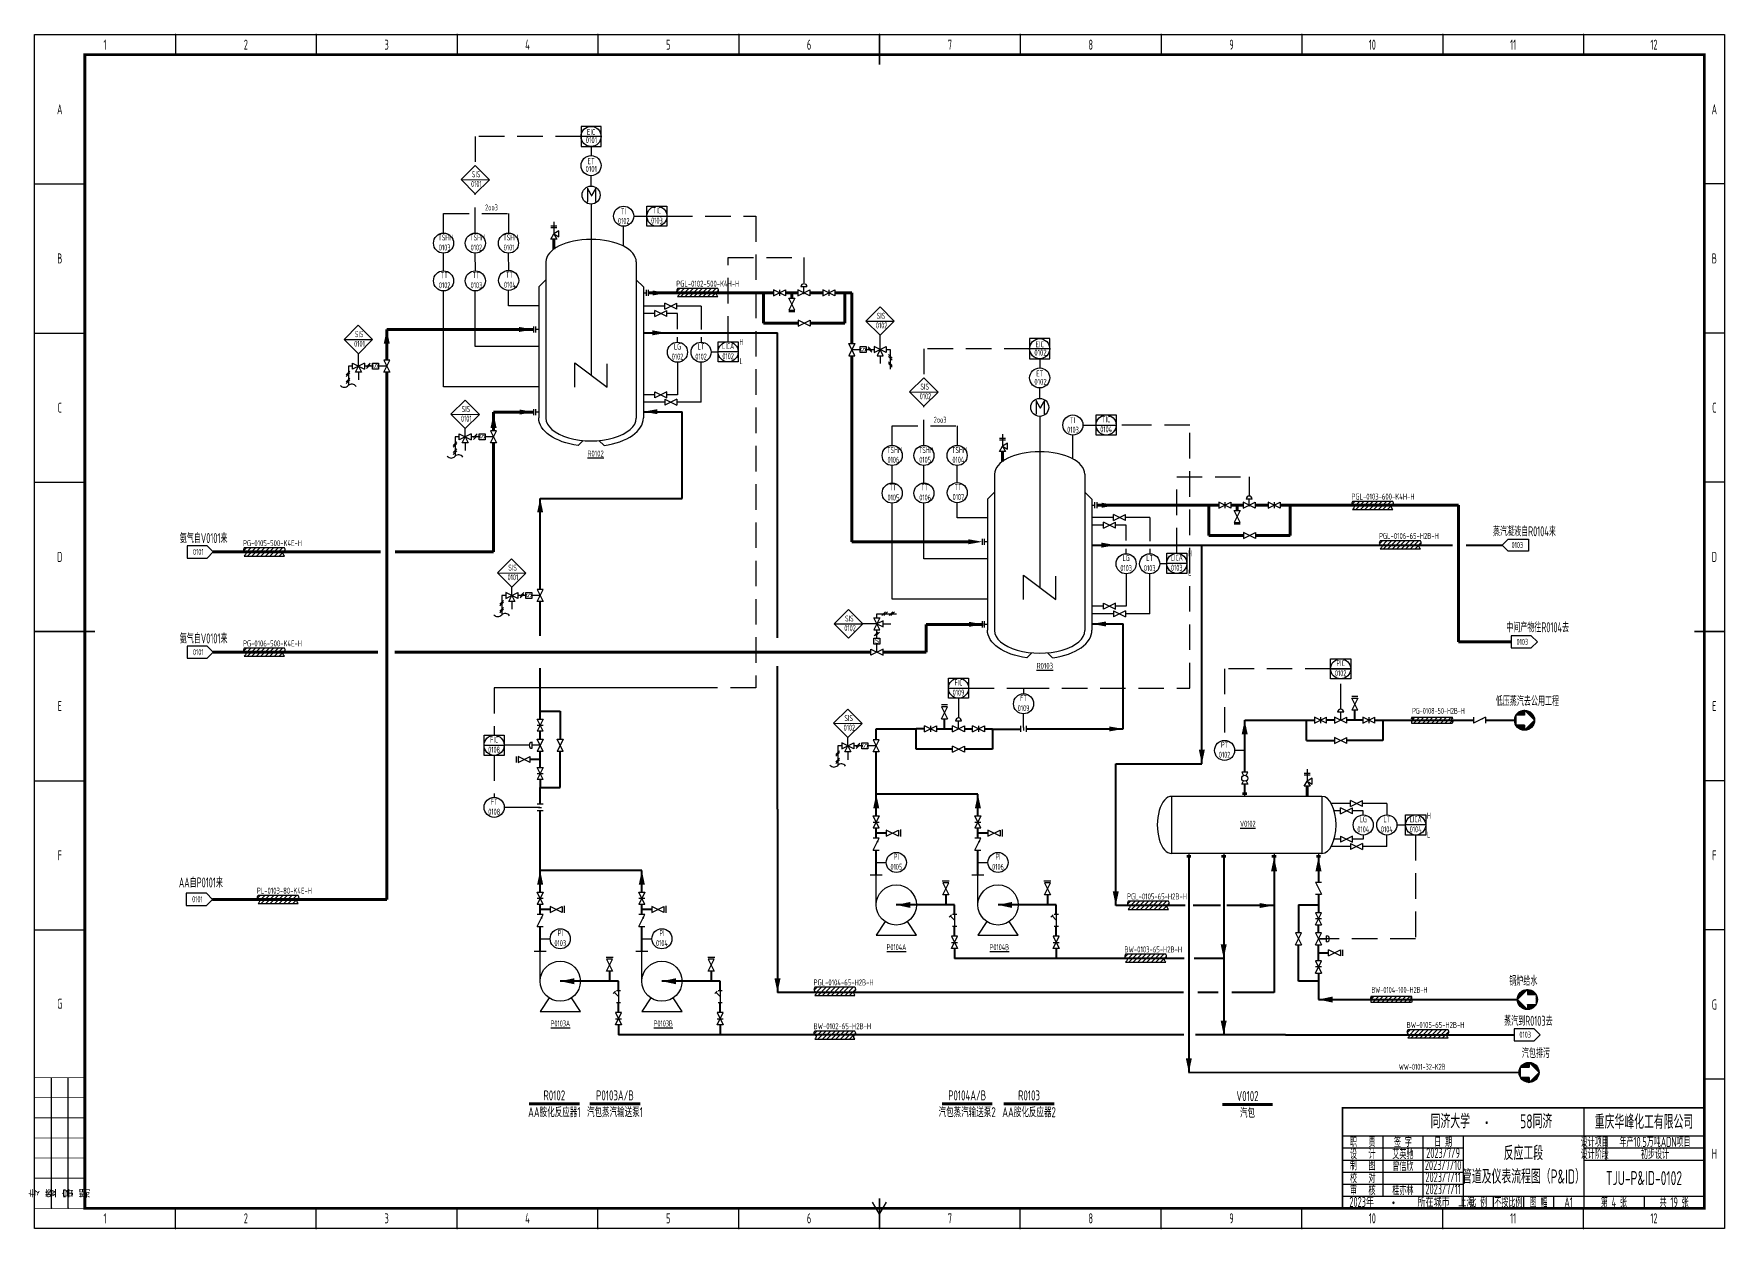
# Model space of a CAD drawing. Header units: millimetres. Extents: x 453 to 7190, y 523 to 4294.
# Drawn here: x 2184 to 3026, y 2905 to 3500 of the extents above; entities that cross this region are included whole.
import ezdxf
from ezdxf.enums import TextEntityAlignment as Align

# ---------------------------------------------------------------- set-up
doc = ezdxf.new("R2010")
doc.units = ezdxf.units.MM
doc.linetypes.add('DASHED', pattern=[19.05, 12.7, -6.35])
for name, color, linetype, lineweight in [('01-主物流线-粗实线', 134, 'Continuous', 80), ('01-文本 @ 1', 7, 'Continuous', 25), ('02-次要物流线-中粗线', 30, 'Continuous', 40), ('02-辅助物流线-中粗线', 30, 'Continuous', 40), ('03-设备外轮廓线-细实线', 7, 'Continuous', 25), ('04-设备内部件-细实线', 170, 'Continuous', 25), ('05-图框与标题栏', 7, 'Continuous', 25), ('07-箭头', 7, 'Continuous', 25), ('09-文本', 7, 'Continuous', 25), ('09-阀门及管件', 102, 'Continuous', 25), ('1-主要物流线', 134, 'Continuous', 80), ('10-流股接续标志', 7, 'Continuous', 25), ('10-阀门', 102, 'Continuous', 25), ('11-文本', 7, 'Continuous', 25), ('11-管道组合号', 50, 'Continuous', 15), ('12-仪表', 190, 'Continuous', 25), ('12-信号线', 226, 'DASHED', 25), ('12-设备位号线', 7, 'Continuous', 80), ('13-电动气动信号线', 226, 'DASHED', 25), ('14-箭头', 7, 'Continuous', 25), ('15-仪表', 190, 'Continuous', 25), ('15-文本', 7, 'Continuous', 15), ('16-阀门与管件', 102, 'Continuous', 25), ('A设备轮廓', 7, 'Continuous', 25)]:
    doc.layers.add(name, color=color, linetype=linetype, lineweight=lineweight)
doc.layers.add('TITLE', color=7, linetype='Continuous')
doc.styles.add('3-gbcbig', font='gbenor.shx', dxfattribs={"width": 0.7, "height": 3, "bigfont": 'gbcbig.shx'})
doc.styles.add('5-gbcbig', font='gbenor.shx', dxfattribs={"width": 0.7, "height": 5, "bigfont": 'gbcbig.shx'})
doc.styles.add('5号字', font='gbenor.shx', dxfattribs={"height": 5, "bigfont": 'gbcbig.shx'})
doc.styles.add('7-gbcbig', font='gbenor.shx', dxfattribs={"width": 0.7, "height": 7, "bigfont": 'gbcbig.shx'})
doc.styles.add('EQ55', font='gbenor.shx', dxfattribs={"width": 0.75, "height": 5, "bigfont": 'gbcbig.shx'})
doc.styles.get("Standard").update_dxf_attribs({"font": 'arial.ttf'})
doc.styles.add('头号烷家', font='gbenor.shx', dxfattribs={"width": 0.75, "height": 3, "bigfont": 'gbcbig.shx'})
doc.styles.add('工程字', font='gbenor.shx', dxfattribs={"bigfont": 'gbcbig.shx'})
pattern_1 = [(45, (226.36806, 398.99085), (-0.224506403, 0.224506403), [])]
pattern_2 = [(45, (228.5957, 223.78576), (-0.224506403, 0.224506403), [])]
pattern_3 = [(45, (227.8022, 260.02265), (-0.224506403, 0.224506403), [])]

msp = doc.modelspace()

# ---------------------------------------------------------------- texts
at = {"style": '5号字'}
for p in [(2458.88, 3415.68), (2458.88, 3415.68), (2682.17, 3310.05), (2682.17, 3310.05)]:
    msp.add_text('M', height=7.29, dxfattribs=at).set_placement(p)
at = {"color": 0, "style": '3-gbcbig', "width": 0.7}
for p in [(2408.88, 3411.66), (2408.88, 3411.66), (2632.17, 3306.03), (2632.17, 3306.03)]:
    msp.add_text('2oo3', height=3, dxfattribs=at).set_placement(p)
at = {"char_height": 3, "style": '3-gbcbig'}
for s, insert, width, attachment_point in [('{\\C0;TI}', (2477.66, 3411.21), 10, 5), ('{\\C0;TI}', (2477.66, 3411.21), 10, 5), ('{\\C0;0102}', (2477.89, 3406.47), 10, 5), ('H', (2537.38, 3347.75), 6.4536, 3), ('L', (2537.13, 3338.2), 6.4536, 3), ('{\\C0;TI}', (2701.24, 3307.29), 10, 5), ('{\\C0;TI}', (2701.24, 3307.29), 10, 5), ('{\\C0;0103}', (2701.47, 3302.55), 10, 5), ('H', (2760.67, 3242.49), 6.4536, 3), ('L', (2760.42, 3232.94), 6.4536, 3), ('H', (2879.56, 3112.03), 6.4536, 3), ('H', (2879.56, 3112.03), 6.4536, 3), ('L', (2879.32, 3102.48), 6.4536, 3), ('L', (2879.32, 3102.48), 6.4536, 3)]:
    msp.add_mtext(s, dxfattribs=dict(at, insert=insert, width=width, attachment_point=attachment_point))
at = {"char_height": 3, "attachment_point": 5, "style": '3-gbcbig'}
for s, insert in [('{\\LV0102}', (2788.48, 3106.47)), ('{\\LP0104A}', (2613.6, 3045.08)), ('{\\LP0104B}', (2664.82, 3045.08)), ('{\\LP0103A}', (2446.33, 3007.11)), ('{\\LP0103B}', (2497.55, 3007.11))]:
    msp.add_mtext_dynamic_manual_height_columns(s, width=12.7249, gutter_width=35, heights=[12.14], dxfattribs=dict(at, insert=insert))
at = {"layer": '01-文本 @ 1', "char_height": 3, "attachment_point": 5, "style": 'EQ55'}
for s, insert in [('{\\LR0102}', (2463.87, 3290.71)), ('{\\LR0103}', (2687.45, 3185.07))]:
    msp.add_mtext_dynamic_manual_height_columns(s, width=28.0799, gutter_width=25, heights=[2.5], dxfattribs=dict(at, insert=insert))
at = {"layer": '05-图框与标题栏', "attachment_point": 5}
for s, width, gutter_width, heights, insert, char_height, style in [('1', 70.0833, 25, [0], (2219.71, 3494.16), 5, '5-gbcbig'), ('1', 70.0833, 25, [0], (2219.71, 3494.16), 5, '5-gbcbig'), ('2', 70.0833, 12.5, [0], (2289.79, 3494.16), 5, '5-gbcbig'), ('2', 70.0833, 12.5, [0], (2289.79, 3494.16), 5, '5-gbcbig'), ('3', 70.0833, 25, [0], (2359.87, 3494.16), 5, '5-gbcbig'), ('3', 70.0833, 25, [0], (2359.87, 3494.16), 5, '5-gbcbig'), ('4', 70.0833, 25, [0], (2429.96, 3494.16), 5, '5-gbcbig'), ('4', 70.0833, 25, [0], (2429.96, 3494.16), 5, '5-gbcbig'), ('5', 70.0833, 25, [0], (2500.04, 3494.16), 5, '5-gbcbig'), ('5', 70.0833, 25, [0], (2500.04, 3494.16), 5, '5-gbcbig'), ('6', 70.0833, 25, [0], (2570.12, 3494.16), 5, '5-gbcbig'), ('6', 70.0833, 25, [0], (2570.12, 3494.16), 5, '5-gbcbig'), ('7', 70.0833, 25, [0], (2640.21, 3494.16), 5, '5-gbcbig'), ('7', 70.0833, 25, [0], (2640.21, 3494.16), 5, '5-gbcbig'), ('8', 70.0833, 25, [0], (2710.29, 3494.16), 5, '5-gbcbig'), ('8', 70.0833, 25, [0], (2710.29, 3494.16), 5, '5-gbcbig'), ('9', 70.0833, 25, [0], (2780.37, 3494.16), 5, '5-gbcbig'), ('9', 70.0833, 25, [0], (2780.37, 3494.16), 5, '5-gbcbig'), ('10', 70.0833, 25, [0], (2850.46, 3494.16), 5, '5-gbcbig'), ('10', 70.0833, 25, [0], (2850.46, 3494.16), 5, '5-gbcbig'), ('11', 70.0833, 25, [0], (2920.54, 3494.16), 5, '5-gbcbig'), ('11', 70.0833, 25, [0], (2920.54, 3494.16), 5, '5-gbcbig'), ('12', 70.0833, 25, [0], (2990.62, 3494.16), 5, '5-gbcbig'), ('12', 70.0833, 25, [0], (2990.62, 3494.16), 5, '5-gbcbig'), ('A', 25, 25, [0], (2197.17, 3462.03), 5, '5-gbcbig'), ('A', 25, 25, [0], (2197.17, 3462.03), 5, '5-gbcbig'), ('A', 10, 25, [0], (3020.67, 3462.03), 5, '5-gbcbig'), ('A', 10, 25, [0], (3020.67, 3462.03), 5, '5-gbcbig'), ('B', 25, 25, [0], (2197.17, 3387.78), 5, '5-gbcbig'), ('B', 25, 25, [0], (2197.17, 3387.78), 5, '5-gbcbig'), ('B', 10, 25, [0], (3020.67, 3387.78), 5, '5-gbcbig'), ('B', 10, 25, [0], (3020.67, 3387.78), 5, '5-gbcbig'), ('C', 25, 25, [0], (2197.17, 3313.53), 5, '5-gbcbig'), ('C', 25, 25, [0], (2197.17, 3313.53), 5, '5-gbcbig'), ('C', 10, 25, [0], (3020.67, 3313.53), 5, '5-gbcbig'), ('C', 10, 25, [0], (3020.67, 3313.53), 5, '5-gbcbig'), ('D', 25, 25, [0], (2197.17, 3239.28), 5, '5-gbcbig'), ('D', 25, 25, [0], (2197.17, 3239.28), 5, '5-gbcbig'), ('D', 10, 25, [0], (3020.67, 3239.28), 5, '5-gbcbig'), ('D', 10, 25, [0], (3020.67, 3239.28), 5, '5-gbcbig'), ('E', 25, 25, [0], (2197.17, 3165.03), 5, '5-gbcbig'), ('E', 25, 25, [0], (2197.17, 3165.03), 5, '5-gbcbig'), ('E', 10, 25, [0], (3020.67, 3165.03), 5, '5-gbcbig'), ('E', 10, 25, [0], (3020.67, 3165.03), 5, '5-gbcbig'), ('F', 25, 25, [0], (2197.17, 3090.78), 5, '5-gbcbig'), ('F', 25, 25, [0], (2197.17, 3090.78), 5, '5-gbcbig'), ('F', 10, 25, [0], (3020.67, 3090.78), 5, '5-gbcbig'), ('F', 10, 25, [0], (3020.67, 3090.78), 5, '5-gbcbig'), ('G', 25, 25, [0], (2197.17, 3016.91), 5, '5-gbcbig'), ('G', 25, 25, [0], (2197.17, 3016.91), 5, '5-gbcbig'), ('G', 10, 25, [0], (3020.67, 3016.53), 5, '5-gbcbig'), ('G', 10, 25, [0], (3020.67, 3016.53), 5, '5-gbcbig'), ('重庆华峰化工有限公司', 60, 25, [0], (2985.67, 2958.16), 7, '7-gbcbig'), ('重庆华峰化工有限公司', 60, 25, [0], (2985.67, 2958.16), 7, '7-gbcbig'), ('职   责', 20, 25, [0], (2845.67, 2948.16), 5, '5-gbcbig'), ('职   责', 20, 25, [0], (2845.67, 2948.16), 5, '5-gbcbig'), ('签 字', 20, 25, [0], (2865.67, 2948.16), 5, '5-gbcbig'), ('签 字', 20, 25, [0], (2865.67, 2948.16), 5, '5-gbcbig'), ('日 期', 20, 25, [0], (2885.67, 2948.16), 5, '5-gbcbig'), ('日 期', 20, 25, [0], (2885.67, 2948.16), 5, '5-gbcbig'), ('设计项目', 15, 25, [0], (2961.11, 2948.16), 5, '5-gbcbig'), ('设计项目', 15, 25, [0], (2961.11, 2948.16), 5, '5-gbcbig'), ('制   图', 20, 25, [0], (2845.67, 2936.52), 5, '5-gbcbig'), ('制   图', 20, 25, [0], (2845.67, 2936.52), 5, '5-gbcbig'), ('设   计', 20, 25, [0], (2845.67, 2942.16), 5, '5-gbcbig'), ('设   计', 20, 25, [0], (2845.67, 2942.16), 5, '5-gbcbig'), ('艾英驰', 20, 25, [0], (2865.67, 2942.16), 5, '5-gbcbig'), ('艾英驰', 20, 25, [0], (2865.67, 2942.16), 5, '5-gbcbig'), ('曾信欣', 20, 25, [0], (2865.67, 2936.16), 5, '5-gbcbig'), ('曾信欣', 20, 25, [0], (2865.67, 2936.16), 5, '5-gbcbig'), ('2023/7/10', 20, 25, [0], (2885.67, 2936.66), 5, '5-gbcbig'), ('2023/7/10', 20, 25, [0], (2885.67, 2936.66), 5, '5-gbcbig'), ('2023/7/9', 20, 25, [0], (2885.67, 2942.66), 5, '5-gbcbig'), ('2023/7/9', 20, 25, [0], (2885.67, 2942.66), 5, '5-gbcbig'), ('设计阶段', 15, 25, [0], (2961.11, 2942.16), 5, '5-gbcbig'), ('设计阶段', 15, 25, [0], (2961.11, 2942.16), 5, '5-gbcbig'), ('H', 10, 25, [0], (3020.67, 2942.28), 5, '5-gbcbig'), ('H', 10, 25, [0], (3020.67, 2942.28), 5, '5-gbcbig'), ('校   对', 20, 25, [0], (2845.67, 2930.16), 5, '5-gbcbig'), ('校   对', 20, 25, [0], (2845.67, 2930.16), 5, '5-gbcbig'), ('林耿孚', 20, 25, [0], (2865.67, 2930.16), 5, '5-gbcbig'), ('林耿孚', 20, 25, [0], (2865.67, 2930.16), 5, '5-gbcbig'), ('2023/7/11', 20, 25, [0], (2885.67, 2930.66), 5, '5-gbcbig'), ('2023/7/11', 20, 25, [0], (2885.67, 2930.66), 5, '5-gbcbig'), ('TJU-P&ID-0102', 60, 25, [12.52], (2985.67, 2930.16), 7, '7-gbcbig'), ('TJU-P&ID-0102', 60, 25, [12.52], (2985.67, 2930.16), 7, '7-gbcbig'), ('审   核', 20, 25, [0], (2845.67, 2924.16), 5, '5-gbcbig'), ('审   核', 20, 25, [0], (2845.67, 2924.16), 5, '5-gbcbig'), ('桂亦林', 20, 25, [0], (2865.67, 2924.16), 5, '5-gbcbig'), ('桂亦林', 20, 25, [0], (2865.67, 2924.16), 5, '5-gbcbig'), ('2023/7/11', 20, 25, [0], (2885.67, 2924.66), 5, '5-gbcbig'), ('2023/7/11', 20, 25, [0], (2885.67, 2924.66), 5, '5-gbcbig'), ('比 例', 15, 25, [0], (2903.17, 2918.16), 5, '5-gbcbig'), ('比 例', 15, 25, [0], (2903.17, 2918.16), 5, '5-gbcbig'), ('不按比例', 15, 25, [0], (2918.17, 2918.16), 5, '5-gbcbig'), ('不按比例', 15, 25, [0], (2918.17, 2918.16), 5, '5-gbcbig'), ('图 幅', 15, 25, [0], (2933.17, 2918.16), 5, '5-gbcbig'), ('图 幅', 15, 25, [0], (2933.17, 2918.16), 5, '5-gbcbig'), ('第 4 张', 30, 25, [0], (2970.67, 2918.16), 5, '5-gbcbig'), ('第 4 张', 30, 25, [0], (2970.67, 2918.16), 5, '5-gbcbig'), ('共 19 张', 30, 25, [0], (3000.67, 2918.16), 5, '5-gbcbig'), ('1', 70.0833, 25, [0], (2219.71, 2910.16), 5, '5-gbcbig'), ('1', 70.0833, 25, [0], (2219.71, 2910.16), 5, '5-gbcbig'), ('2', 70.0833, 25, [0], (2289.79, 2910.16), 5, '5-gbcbig'), ('2', 70.0833, 25, [0], (2289.79, 2910.16), 5, '5-gbcbig'), ('3', 70.0833, 25, [0], (2359.87, 2910.16), 5, '5-gbcbig'), ('3', 70.0833, 25, [0], (2359.87, 2910.16), 5, '5-gbcbig'), ('4', 70.0833, 25, [0], (2429.96, 2910.16), 5, '5-gbcbig'), ('4', 70.0833, 25, [0], (2429.96, 2910.16), 5, '5-gbcbig'), ('5', 70.0833, 25, [0], (2500.04, 2910.16), 5, '5-gbcbig'), ('5', 70.0833, 25, [0], (2500.04, 2910.16), 5, '5-gbcbig'), ('6', 70.0833, 25, [0], (2570.12, 2910.16), 5, '5-gbcbig'), ('6', 70.0833, 25, [0], (2570.12, 2910.16), 5, '5-gbcbig'), ('7', 70.0833, 25, [0], (2640.21, 2910.16), 5, '5-gbcbig'), ('7', 70.0833, 25, [0], (2640.21, 2910.16), 5, '5-gbcbig'), ('8', 70.0833, 25, [0], (2710.29, 2910.16), 5, '5-gbcbig'), ('8', 70.0833, 25, [0], (2710.29, 2910.16), 5, '5-gbcbig'), ('9', 70.0833, 25, [0], (2780.37, 2910.16), 5, '5-gbcbig'), ('9', 70.0833, 25, [0], (2780.37, 2910.16), 5, '5-gbcbig'), ('10', 70.0833, 25, [0], (2850.46, 2910.16), 5, '5-gbcbig'), ('10', 70.0833, 25, [0], (2850.46, 2910.16), 5, '5-gbcbig'), ('11', 70.0833, 25, [0], (2920.54, 2910.16), 5, '5-gbcbig'), ('11', 70.0833, 25, [0], (2920.54, 2910.16), 5, '5-gbcbig'), ('A1', 14.9167, 25, [0], (2948.12, 2918.16), 5, '5-gbcbig'), ('A1', 14.9167, 25, [0], (2948.12, 2918.16), 5, '5-gbcbig'), ('12', 70.0833, 25, [0], (2990.62, 2910.16), 5, '5-gbcbig'), ('12', 70.0833, 25, [0], (2990.62, 2910.16), 5, '5-gbcbig')]:
    msp.add_mtext_dynamic_manual_height_columns(s, width=width, gutter_width=gutter_width, heights=heights, dxfattribs=dict(at, insert=insert, char_height=char_height, style=style))
at = {"layer": '05-图框与标题栏'}
for s, insert, char_height, width, attachment_point, style in [('\\pi5.78018;同济大学             ', (2873.69, 2958.43), 7, 32.2593, 4, '7-gbcbig'), ('\\pi5.78018;同济大学             ', (2873.69, 2958.43), 7, 32.2593, 4, '7-gbcbig'), ('58同济          ', (2932.03, 2958.43), 7, 32.2593, 5, '7-gbcbig'), ('58同济          ', (2932.03, 2958.43), 7, 32.2593, 5, '7-gbcbig'), (' 2023{\\W0.8;年          所在城市  上海}', (2837.14, 2918.31), 5, 67.5295, 4, '5-gbcbig'), (' 2023{\\W0.8;年          所在城市  上海}', (2837.14, 2918.31), 5, 67.5295, 4, '5-gbcbig'), ('{\\fFangSong|b0|i0|c134|p49;\\W0.8;·}', (2858.24, 2920.29), 5, 18.9039, 1, '5-gbcbig'), ('{\\fFangSong|b0|i0|c134|p49;\\W0.8;·}', (2858.24, 2920.29), 5, 18.9039, 1, '5-gbcbig')]:
    msp.add_mtext(s, dxfattribs=dict(at, insert=insert, char_height=char_height, width=width, attachment_point=attachment_point, style=style))
at = {"layer": '05-图框与标题栏', "insert": (2904.66, 2960.16), "char_height": 5, "width": 31.5065, "attachment_point": 1}
msp.add_mtext('{\\fFangSong|b0|i0|c134|p49;\\W0.8;·}', dxfattribs=at)
msp.add_mtext('{\\fFangSong|b0|i0|c134|p49;\\W0.8;·}', dxfattribs=at)
at = {"layer": '05-图框与标题栏', "char_height": 5, "attachment_point": 5, "rotation": 90, "style": '工程字'}
for s, insert in [('专业', (2188.83, 2922.66)), ('专业', (2188.83, 2922.66)), ('签字', (2197.17, 2922.66)), ('签字', (2197.17, 2922.66)), ('日期', (2205.5, 2922.66)), ('日期', (2205.5, 2922.66))]:
    msp.add_mtext_dynamic_manual_height_columns(s, width=8.3333, gutter_width=25, heights=[0], dxfattribs=dict(at, insert=insert))
at = {"layer": '09-文本'}
for s, width, gutter_width, heights, insert, char_height, attachment_point, style in [('\\pi34.37595;氨气自V0101来', 56.5083, 35, [11.23], (2222.52, 3251.12), 5, 1, '5-gbcbig'), ('\\pi34.37595;氨气自V0101来', 56.5083, 35, [11.23], (2222.52, 3251.12), 5, 1, '5-gbcbig'), ('\\pi34.37595;蒸汽凝液自R0104来', 64.8609, 35, [11.23], (2876.14, 3254.54), 5, 1, '5-gbcbig'), ('0101', 40, 12.5, [0], (2266.13, 3241.77), 3, 5, '3-gbcbig'), ('0101', 40, 12.5, [0], (2266.13, 3241.77), 3, 5, '3-gbcbig'), ('0103', 40, 12.5, [0], (2922.62, 3245.19), 3, 5, '3-gbcbig'), ('0103', 40, 12.5, [0], (2922.62, 3245.19), 3, 5, '3-gbcbig'), ('\\pi34.37595;中间产物往R0104去', 62.2347, 35, [11.23], (2882.72, 3206.76), 5, 1, '5-gbcbig'), ('\\pi34.37595;氨气自V0101来', 56.5083, 35, [11.23], (2222.52, 3201.22), 5, 1, '5-gbcbig'), ('\\pi34.37595;氨气自V0101来', 56.5083, 35, [11.23], (2222.52, 3201.22), 5, 1, '5-gbcbig'), ('0101', 40, 12.5, [0], (2266.13, 3191.87), 3, 5, '3-gbcbig'), ('0101', 40, 12.5, [0], (2266.13, 3191.87), 3, 5, '3-gbcbig'), ('0103', 40, 12.5, [0], (2925.11, 3197.01), 3, 5, '3-gbcbig'), ('0103', 40, 12.5, [0], (2925.11, 3197.01), 3, 5, '3-gbcbig'), ('\\pi34.37595;AA自P0101来', 56.5083, 35, [11.23], (2222.08, 3079.76), 5, 1, '5-gbcbig'), ('0101', 40, 12.5, [0], (2265.69, 3068.93), 3, 5, '3-gbcbig'), ('0101', 40, 12.5, [0], (2265.69, 3068.93), 3, 5, '3-gbcbig'), ('\\pi34.37595;蒸汽到R0103去', 56.5083, 35, [11.23], (2881.68, 3010.93), 5, 1, '5-gbcbig'), ('0103', 40, 12.5, [0], (2926.52, 3001.58), 3, 5, '3-gbcbig'), ('0103', 40, 12.5, [0], (2926.52, 3001.58), 3, 5, '3-gbcbig'), ('{\\W0.75;R0102}\\P{\\A1;\\W0.75;AA胺化反应器1}', 59.0038, 12.5, [0], (2443.32, 2967.13), 5, 5, '5-gbcbig'), ('{\\W0.75;P0103A/B}\\P{\\A1;\\W0.75;汽包蒸汽输送泵1}', 59.0038, 12.5, [0], (2473.5, 2967.13), 5, 5, '5-gbcbig'), ('{\\W0.75;P0104A/B}\\P{\\A1;\\W0.75;汽包蒸汽输送泵2}', 59.0038, 12.5, [0], (2648.8, 2967.13), 5, 5, '5-gbcbig'), ('{\\W0.75;R0103}\\P{\\A1;\\W0.75;AA胺化反应器2}', 59.0038, 12.5, [0], (2679.6, 2967.13), 5, 5, '5-gbcbig'), ('{\\W0.75;V0102}\\P{\\A1;\\W0.75;汽包}', 59.0038, 12.5, [0], (2788.31, 2966.8), 5, 5, '5-gbcbig'), ('反应工段\\P管道及仪表流程图（P&ID）', 60, 12.5, [0], (2925.67, 2936.72), 7, 5, '7-gbcbig'), ('反应工段\\P管道及仪表流程图（P&ID）', 60, 12.5, [0], (2925.67, 2936.72), 7, 5, '7-gbcbig'), ('年产10.5万吨ADN项目', 49.0599, 35, [0], (2991.14, 2948.16), 5, 5, '5-gbcbig'), ('初步设计', 48.9999, 12.5, [0], (2991.17, 2942.16), 5, 5, '5-gbcbig'), ('初步设计', 48.9999, 12.5, [0], (2991.17, 2942.16), 5, 5, '5-gbcbig')]:
    msp.add_mtext_dynamic_manual_height_columns(s, width=width, gutter_width=gutter_width, heights=heights, dxfattribs=dict(at, insert=insert, char_height=char_height, attachment_point=attachment_point, style=style))
at = {"layer": '11-文本', "char_height": 5, "style": '5-gbcbig'}
for s, insert, attachment_point in [('低压蒸汽去公用工程', (2911.89, 3170.09), 1), ('低压蒸汽去公用工程', (2911.89, 3170.09), 1), ('锅炉给水', (2932.63, 3030.85), 3), ('锅炉给水', (2932.63, 3030.85), 3), ('汽包排污', (2924.88, 2994.88), 1), ('汽包排污', (2924.88, 2994.88), 1)]:
    msp.add_mtext_dynamic_manual_height_columns(s, width=40, gutter_width=12.5, heights=[0], dxfattribs=dict(at, insert=insert, attachment_point=attachment_point))
at = {"layer": '11-管道组合号', "char_height": 3, "attachment_point": 7, "style": '3-gbcbig'}
for s, width, insert in [('PG-0108-50-H2B-H', 21.0765, (2870.29, 3161.16)), ('BW-0104-100-H2B-H', 22.3128, (2850.01, 3022.33)), ('WW-0101-32-K2B', 21.0765, (2863.65, 2984.04))]:
    msp.add_mtext_dynamic_manual_height_columns(s, width=width, gutter_width=12.5, heights=[0], dxfattribs=dict(at, insert=insert))
at = {"layer": '15-仪表', "color": 0, "style": '3-gbcbig', "width": 0.7}
for s, p in [('0101', (2401.89, 3423.36)), ('SIS', (2402.25, 3428.16)), ('SIS', (2402.25, 3428.16)), ('TSHH', (2385.55, 3396.73)), ('TSHH', (2385.55, 3396.73)), ('0103', (2385.86, 3391.73)), ('0103', (2385.86, 3391.73)), ('TSHH', (2401.35, 3396.73)), ('TSHH', (2401.35, 3396.73)), ('0102', (2401.67, 3391.73)), ('0102', (2401.67, 3391.73)), ('TSHH', (2417.87, 3396.73)), ('TSHH', (2417.87, 3396.73)), ('0101', (2418.18, 3391.73)), ('0101', (2418.18, 3391.73)), ('0102', (2385.88, 3372.96)), ('TT', (2386.8, 3377.96)), ('TT', (2386.8, 3377.96)), ('0103', (2401.68, 3372.96)), ('TT', (2402.6, 3377.96)), ('TT', (2402.6, 3377.96)), ('0104', (2418.28, 3373.19)), ('TT', (2419.2, 3378.19)), ('TT', (2419.2, 3378.19)), ('SIS', (2603.75, 3357.76)), ('SIS', (2603.75, 3357.76)), ('SIS', (2344.06, 3348.6)), ('SIS', (2344.06, 3348.6)), ('0102', (2603.39, 3352.96)), ('0102', (2603.39, 3352.96)), ('0101', (2343.7, 3343.8)), ('0101', (2343.7, 3343.8)), ('SIS', (2625.54, 3322.52)), ('SIS', (2625.54, 3322.52)), ('0102', (2625.18, 3317.72)), ('0102', (2625.18, 3317.72)), ('0101', (2396.86, 3306.59)), ('SIS', (2397.22, 3311.39)), ('SIS', (2397.22, 3311.39)), ('TSHH', (2608.89, 3290.96)), ('TSHH', (2608.89, 3290.96)), ('TSHH', (2624.7, 3290.96)), ('TSHH', (2624.7, 3290.96)), ('TSHH', (2641.21, 3290.96)), ('TSHH', (2641.21, 3290.96)), ('0106', (2609.15, 3286.1)), ('0106', (2609.15, 3286.1)), ('0105', (2624.96, 3286.1)), ('0105', (2624.96, 3286.1)), ('0104', (2641.47, 3286.1)), ('0104', (2641.47, 3286.1)), ('TT', (2610.09, 3272.33)), ('TT', (2610.09, 3272.33)), ('TT', (2625.89, 3272.33)), ('TT', (2625.89, 3272.33)), ('TT', (2642.49, 3272.56)), ('TT', (2642.49, 3272.56)), ('0105', (2609.17, 3267.33)), ('0106', (2624.97, 3267.33)), ('0107', (2641.57, 3267.56)), ('SIS', (2420.42, 3232.46)), ('SIS', (2420.42, 3232.46)), ('0101', (2420.06, 3227.66)), ('0101', (2420.06, 3227.66)), ('SIS', (2588.02, 3207.12)), ('SIS', (2588.02, 3207.12)), ('0102', (2587.65, 3202.32)), ('0102', (2587.65, 3202.32)), ('SIS', (2587.69, 3157.59)), ('SIS', (2587.69, 3157.59)), ('0102', (2587.33, 3152.79)), ('0102', (2587.33, 3152.79))]:
    msp.add_text(s, height=3, dxfattribs=at).set_placement(p)
at = {"layer": '15-仪表', "ltscale": 10, "char_height": 3, "width": 10, "attachment_point": 5, "style": '3-gbcbig'}
for s, insert in [('{\\C0;TIC\\P0103}', (2494.39, 3409.15)), ('{\\C0;LG\\P0102}', (2504.63, 3341.46)), ('{\\C0;LT\\P0102}', (2516.36, 3341.46)), ('{\\C0;LICA\\P0102}', (2529.83, 3341.65)), ('{\\C0;TIC\\P0104}', (2717.98, 3305.23)), ('{\\C0;LG\\P0103}', (2727.92, 3236.2)), ('{\\C0;LT\\P0103}', (2739.65, 3236.2)), ('{\\C0;LICA\\P0103}', (2753.12, 3236.39)), ('{\\C0;PIC\\P0102}', (2834.68, 3183.92)), ('{\\C0;FIC\\P0109}', (2644.5, 3174.26)), ('{\\C0;FT\\P0109}', (2676.88, 3166.5)), ('{\\C0;FIC\\P0108}', (2413.34, 3145.85)), ('{\\C0;PT\\P0102}', (2776.93, 3143.32)), ('{\\C0;FT\\P0108}', (2413.38, 3114.99)), ('{\\C0;LG\\P0104}', (2845.94, 3106.22)), ('{\\C0;LT\\P0104}', (2857.67, 3106.22)), ('{\\C0;LICA\\P0104}', (2872.01, 3106.22)), ('{\\C0;PI\\P0105}', (2613.54, 3087.55)), ('{\\C0;PI\\P0105}', (2613.54, 3087.55)), ('{\\C0;PI\\P0106}', (2664.15, 3087.55)), ('{\\C0;PI\\P0106}', (2664.15, 3087.55)), ('{\\C0;PI\\P0103}', (2446.27, 3049.59)), ('{\\C0;PI\\P0103}', (2446.27, 3049.59)), ('{\\C0;PI\\P0104}', (2496.88, 3049.59)), ('{\\C0;PI\\P0104}', (2496.88, 3049.59))]:
    msp.add_mtext(s, dxfattribs=dict(at, insert=insert))
at = {"layer": '15-文本', "style": '工程字', "width": 0.75}
for tag, p in [('EIC', (2461.66, 3449.22)), ('EIC', (2461.66, 3449.22)), ('ET', (2461.66, 3434.68)), ('ET', (2461.66, 3434.68)), ('EIC', (2684.95, 3343.59)), ('EIC', (2684.95, 3343.59)), ('ET', (2684.95, 3329.04)), ('ET', (2684.95, 3329.04))]:
    msp.add_attdef(tag, text='仪表代号', height=3, dxfattribs=at).set_placement(p, align=Align.CENTER)
for tag, p in [('0101', (2461.78, 3448.18)), ('0101', (2461.78, 3448.18)), ('0101', (2461.71, 3433.84)), ('0101', (2461.71, 3433.84)), ('0102', (2685.28, 3342.44)), ('0102', (2685.28, 3342.44)), ('0102', (2685.28, 3327.89)), ('0102', (2685.28, 3327.89))]:
    msp.add_attdef(tag, text='0101', height=3, dxfattribs=at).set_placement(p, align=Align.TOP_CENTER)
at = {"layer": '16-阀门与管件', "color": 3, "char_height": 2.5, "width": 3, "attachment_point": 5}
for insert, rotation in [((2596.99, 3342.41), 270), ((2596.99, 3342.41), 270), ((2354.3, 3334.25), 90), ((2354.3, 3334.25), 90), ((2407.46, 3299.05), 90), ((2407.46, 3299.05), 90), ((2430.66, 3220.12), 90), ((2430.66, 3220.12), 90), ((2597.93, 3145.25), 90), ((2597.93, 3145.25), 90)]:
    msp.add_mtext('{\\W0.7;S}', dxfattribs=dict(at, insert=insert, rotation=rotation))
at = {"layer": '16-阀门与管件', "color": 3, "insert": (2603.91, 3197.42), "char_height": 2.5, "width": 3, "attachment_point": 5}
msp.add_mtext('{\\W0.7;S}', dxfattribs=at)
msp.add_mtext('{\\W0.7;S}', dxfattribs=at)

# ---------------------------------------------------------------- blocks, each defined once
blk = doc.blocks.new('箭头')
at = {"layer": '07-箭头'}
blk.add_lwpolyline([(0, 0, 0, 2.5, 0), (-7, 0, 2.5, 2.5, 0)], format="xyseb", dxfattribs=at)
blk = doc.blocks.new('管道组合号')
at = {"layer": '11-管道组合号', "style": '头号烷家', "width": 0.75}
blk.add_attdef('管道组合号', (-4.3, 3.13), '', height=3, dxfattribs=at)

# ---------------------------------------------------------------- hatches: boundary and pattern name
at = {"layer": '10-流股接续标志'}
h = msp.add_hatch(dxfattribs=at)
h.set_pattern_fill('ANSI31', color=256, scale=0.1)
h.set_pattern_definition(pattern_1)
h.paths.add_polyline_path([(2926.2, 3160.48), (2926.2, 3162.98, 0.267949), (2921.87, 3160.48)])
h.paths.add_polyline_path([(2921.2, 3157.98, 0.131652), (2921.87, 3155.48), (2921.87, 3157.98), (2921.87, 3160.48, 0.131652)])
h.paths.add_polyline_path([(2926.2, 3152.98), (2926.2, 3155.48), (2921.87, 3155.48, 0.267949)])
h.paths.add_polyline_path([(2931.2, 3157.98), (2926.2, 3152.98, 0.414214)])
h.paths.add_polyline_path([(2931.2, 3157.98, 0.414214), (2926.2, 3162.98)])
h = msp.add_hatch(dxfattribs=at)
h.set_pattern_fill('ANSI31', color=256, scale=0.1)
h.set_pattern_definition(pattern_1)
h.paths.add_polyline_path([(2926.2, 3160.48), (2926.2, 3162.98, 0.267949), (2921.87, 3160.48)])
h.paths.add_polyline_path([(2921.2, 3157.98, 0.131652), (2921.87, 3155.48), (2921.87, 3157.98), (2921.87, 3160.48, 0.131652)])
h.paths.add_polyline_path([(2926.2, 3152.98), (2926.2, 3155.48), (2921.87, 3155.48, 0.267949)])
h.paths.add_polyline_path([(2931.2, 3157.98), (2926.2, 3152.98, 0.414214)])
h.paths.add_polyline_path([(2931.2, 3157.98, 0.414214), (2926.2, 3162.98)])
h = msp.add_hatch(dxfattribs=at)
h.set_pattern_fill('ANSI31', color=256, scale=0.1)
h.set_pattern_definition(pattern_3)
h.paths.add_polyline_path([(2927.63, 3021.51), (2927.63, 3024.01, -0.267949), (2931.96, 3021.51)])
h.paths.add_polyline_path([(2932.63, 3019.01, -0.131652), (2931.96, 3016.51), (2931.96, 3019.01), (2931.96, 3021.51, -0.131652)])
h.paths.add_polyline_path([(2927.63, 3014.01), (2927.63, 3016.51), (2931.96, 3016.51, -0.267949)])
h.paths.add_polyline_path([(2922.63, 3019.01), (2927.63, 3014.01, -0.414214)])
h.paths.add_polyline_path([(2922.63, 3019.01, -0.414214), (2927.63, 3024.01)])
h = msp.add_hatch(dxfattribs=at)
h.set_pattern_fill('ANSI31', color=256, scale=0.1)
h.set_pattern_definition(pattern_3)
h.paths.add_polyline_path([(2927.63, 3021.51), (2927.63, 3024.01, -0.267949), (2931.96, 3021.51)])
h.paths.add_polyline_path([(2932.63, 3019.01, -0.131652), (2931.96, 3016.51), (2931.96, 3019.01), (2931.96, 3021.51, -0.131652)])
h.paths.add_polyline_path([(2927.63, 3014.01), (2927.63, 3016.51), (2931.96, 3016.51, -0.267949)])
h.paths.add_polyline_path([(2922.63, 3019.01), (2927.63, 3014.01, -0.414214)])
h.paths.add_polyline_path([(2922.63, 3019.01, -0.414214), (2927.63, 3024.01)])
h = msp.add_hatch(dxfattribs=at)
h.set_pattern_fill('ANSI31', color=256, scale=0.1)
h.set_pattern_definition(pattern_2)
h.paths.add_polyline_path([(2928.43, 2985.27), (2928.43, 2987.77, 0.267949), (2924.1, 2985.27)])
h.paths.add_polyline_path([(2923.43, 2982.77, 0.131652), (2924.1, 2980.27), (2924.1, 2982.77), (2924.1, 2985.27, 0.131652)])
h.paths.add_polyline_path([(2928.43, 2977.77), (2928.43, 2980.27), (2924.1, 2980.27, 0.267949)])
h.paths.add_polyline_path([(2933.43, 2982.77), (2928.43, 2977.77, 0.414214)])
h.paths.add_polyline_path([(2933.43, 2982.77, 0.414214), (2928.43, 2987.77)])
h = msp.add_hatch(dxfattribs=at)
h.set_pattern_fill('ANSI31', color=256, scale=0.1)
h.set_pattern_definition(pattern_2)
h.paths.add_polyline_path([(2928.43, 2985.27), (2928.43, 2987.77, 0.267949), (2924.1, 2985.27)])
h.paths.add_polyline_path([(2923.43, 2982.77, 0.131652), (2924.1, 2980.27), (2924.1, 2982.77), (2924.1, 2985.27, 0.131652)])
h.paths.add_polyline_path([(2928.43, 2977.77), (2928.43, 2980.27), (2924.1, 2980.27, 0.267949)])
h.paths.add_polyline_path([(2933.43, 2982.77), (2928.43, 2977.77, 0.414214)])
h.paths.add_polyline_path([(2933.43, 2982.77, 0.414214), (2928.43, 2987.77)])
at = {"layer": 'A设备轮廓', "ltscale": 0.25}
h = msp.add_hatch(dxfattribs=at)
h.set_pattern_fill('ANSI31', color=256, scale=0.5, angle=180, style=0)
h.set_pattern_definition([(225, (4344.545, 6031.1051), (1.122532, -1.122532), [])])
edge = h.paths.add_edge_path()
edge.add_spline(control_points=[(2504.63, 3372.85), (2504.34, 3372.32), (2503.74, 3371.22), (2506.01, 3370.34), (2505.09, 3369.34), (2504.63, 3368.85)], knot_values=[0, 0, 0, 0, 1.52304, 3.144702, 4.721047, 4.721047, 4.721047, 4.721047], degree=3, periodic=0)
edge.add_line((2504.63, 3368.85), (2524.63, 3368.85))
edge.add_spline(control_points=[(2524.63, 3368.85), (2524.27, 3369.34), (2523.53, 3370.35), (2525.42, 3371.41), (2524.88, 3372.4), (2524.63, 3372.85)], knot_values=[0, 0, 0, 0, 1.52304, 3.144702, 4.487312, 4.487312, 4.487312, 4.487312], degree=3, periodic=0)
edge.add_line((2524.63, 3372.85), (2504.63, 3372.85))
h = msp.add_hatch(dxfattribs=at)
h.set_pattern_fill('ANSI31', color=256, scale=0.5, angle=180, style=0)
h.set_pattern_definition([(225, (4680.5737, 5925.1478), (1.122532, -1.122532), [])])
edge = h.paths.add_edge_path()
edge.add_spline(control_points=[(2840.66, 3266.9), (2840.37, 3266.36), (2839.77, 3265.27), (2842.04, 3264.38), (2841.12, 3263.39), (2840.66, 3262.9)], knot_values=[0, 0, 0, 0, 1.52304, 3.144702, 4.721047, 4.721047, 4.721047, 4.721047], degree=3, periodic=0)
edge.add_line((2840.66, 3262.9), (2860.66, 3262.9))
edge.add_spline(control_points=[(2860.66, 3262.9), (2860.3, 3263.38), (2859.56, 3264.39), (2861.45, 3265.45), (2860.91, 3266.45), (2860.66, 3266.9)], knot_values=[0, 0, 0, 0, 1.52304, 3.144702, 4.487312, 4.487312, 4.487312, 4.487312], degree=3, periodic=0)
edge.add_line((2860.66, 3266.9), (2840.66, 3266.9))
h = msp.add_hatch(dxfattribs=at)
h.set_pattern_fill('ANSI31', color=256, scale=0.5, angle=180, style=0)
h.set_pattern_definition([(225, (4128.8981, 5901.964), (1.122532, -1.122532), [])])
edge = h.paths.add_edge_path()
edge.add_spline(control_points=[(2288.99, 3243.71), (2288.69, 3243.18), (2288.09, 3242.08), (2290.36, 3241.2), (2289.44, 3240.2), (2288.99, 3239.71)], knot_values=[0, 0, 0, 0, 1.52304, 3.144702, 4.721047, 4.721047, 4.721047, 4.721047], degree=3, periodic=0)
edge.add_line((2288.99, 3239.71), (2308.99, 3239.71))
edge.add_spline(control_points=[(2308.99, 3239.71), (2308.63, 3240.2), (2307.88, 3241.21), (2309.77, 3242.27), (2309.23, 3243.26), (2308.99, 3243.71)], knot_values=[0, 0, 0, 0, 1.52304, 3.144702, 4.487312, 4.487312, 4.487312, 4.487312], degree=3, periodic=0)
edge.add_line((2308.99, 3243.71), (2288.99, 3243.71))
h = msp.add_hatch(dxfattribs=at)
h.set_pattern_fill('ANSI31', color=256, scale=0.5, angle=180, style=0)
h.set_pattern_definition([(225, (4694.2882, 5905.5413), (1.122532, -1.122532), [])])
edge = h.paths.add_edge_path()
edge.add_spline(control_points=[(2854.38, 3247.29), (2854.08, 3246.76), (2853.48, 3245.66), (2855.75, 3244.78), (2854.83, 3243.78), (2854.38, 3243.29)], knot_values=[0, 0, 0, 0, 1.52304, 3.144702, 4.721047, 4.721047, 4.721047, 4.721047], degree=3, periodic=0)
edge.add_line((2854.38, 3243.29), (2874.38, 3243.29))
edge.add_spline(control_points=[(2874.38, 3243.29), (2874.02, 3243.78), (2873.27, 3244.79), (2875.16, 3245.84), (2874.62, 3246.84), (2874.38, 3247.29)], knot_values=[0, 0, 0, 0, 1.52304, 3.144702, 4.487312, 4.487312, 4.487312, 4.487312], degree=3, periodic=0)
edge.add_line((2874.38, 3247.29), (2854.38, 3247.29))
h = msp.add_hatch(dxfattribs=at)
h.set_pattern_fill('ANSI31', color=256, scale=0.5, angle=180, style=0)
h.set_pattern_definition([(225, (4128.8981, 5852.056), (1.122532, -1.122532), [])])
edge = h.paths.add_edge_path()
edge.add_spline(control_points=[(2288.99, 3193.8), (2288.69, 3193.27), (2288.09, 3192.17), (2290.36, 3191.29), (2289.44, 3190.3), (2288.99, 3189.8)], knot_values=[0, 0, 0, 0, 1.52304, 3.144702, 4.721047, 4.721047, 4.721047, 4.721047], degree=3, periodic=0)
edge.add_line((2288.99, 3189.8), (2308.99, 3189.8))
edge.add_spline(control_points=[(2308.99, 3189.8), (2308.63, 3190.29), (2307.88, 3191.3), (2309.77, 3192.36), (2309.23, 3193.35), (2308.99, 3193.8)], knot_values=[0, 0, 0, 0, 1.52304, 3.144702, 4.487312, 4.487312, 4.487312, 4.487312], degree=3, periodic=0)
edge.add_line((2308.99, 3193.8), (2288.99, 3193.8))
h = msp.add_hatch(dxfattribs=at)
h.set_pattern_fill('ANSI31', color=256, scale=0.5, angle=180, style=0)
h.set_pattern_definition([(225, (4135.7661, 5729.0435), (1.122532, -1.122532), [])])
edge = h.paths.add_edge_path()
edge.add_spline(control_points=[(2295.85, 3070.79), (2295.56, 3070.26), (2294.96, 3069.16), (2297.23, 3068.28), (2296.31, 3067.28), (2295.85, 3066.79)], knot_values=[0, 0, 0, 0, 1.52304, 3.144702, 4.721047, 4.721047, 4.721047, 4.721047], degree=3, periodic=0)
edge.add_line((2295.85, 3066.79), (2315.85, 3066.79))
edge.add_spline(control_points=[(2315.85, 3066.79), (2315.49, 3067.28), (2314.75, 3068.29), (2316.64, 3069.35), (2316.1, 3070.34), (2315.85, 3070.79)], knot_values=[0, 0, 0, 0, 1.52304, 3.144702, 4.487312, 4.487312, 4.487312, 4.487312], degree=3, periodic=0)
edge.add_line((2315.85, 3070.79), (2295.85, 3070.79))
h = msp.add_hatch(dxfattribs=at)
h.set_pattern_fill('ANSI31', color=256, scale=0.5, angle=180, style=0)
h.set_pattern_definition([(225, (4568.9088, 5726.1525), (1.122532, -1.122532), [])])
edge = h.paths.add_edge_path()
edge.add_spline(control_points=[(2729, 3067.9), (2728.7, 3067.37), (2728.1, 3066.27), (2730.38, 3065.39), (2729.45, 3064.39), (2729, 3063.9)], knot_values=[0, 0, 0, 0, 1.52304, 3.144702, 4.721047, 4.721047, 4.721047, 4.721047], degree=3, periodic=0)
edge.add_line((2729, 3063.9), (2749, 3063.9))
edge.add_spline(control_points=[(2749, 3063.9), (2748.64, 3064.39), (2747.9, 3065.4), (2749.78, 3066.45), (2749.24, 3067.45), (2749, 3067.9)], knot_values=[0, 0, 0, 0, 1.52304, 3.144702, 4.487312, 4.487312, 4.487312, 4.487312], degree=3, periodic=0)
edge.add_line((2749, 3067.9), (2729, 3067.9))
h = msp.add_hatch(dxfattribs=at)
h.set_pattern_fill('ANSI31', color=256, scale=0.5, angle=180, style=0)
h.set_pattern_definition([(225, (4567.5723, 5699.7955), (1.122532, -1.122532), [])])
edge = h.paths.add_edge_path()
edge.add_spline(control_points=[(2727.66, 3041.54), (2727.37, 3041.01), (2726.77, 3039.91), (2729.04, 3039.03), (2728.11, 3038.03), (2727.66, 3037.54)], knot_values=[0, 0, 0, 0, 1.52304, 3.144702, 4.721047, 4.721047, 4.721047, 4.721047], degree=3, periodic=0)
edge.add_line((2727.66, 3037.54), (2747.66, 3037.54))
edge.add_spline(control_points=[(2747.66, 3037.54), (2747.3, 3038.03), (2746.56, 3039.04), (2748.44, 3040.1), (2747.9, 3041.09), (2747.66, 3041.54)], knot_values=[0, 0, 0, 0, 1.52304, 3.144702, 4.487312, 4.487312, 4.487312, 4.487312], degree=3, periodic=0)
edge.add_line((2747.66, 3041.54), (2727.66, 3041.54))
h = msp.add_hatch(dxfattribs=at)
h.set_pattern_fill('ANSI31', color=256, scale=0.5, angle=180, style=0)
h.set_pattern_definition([(225, (4412.8782, 5683.3592), (1.122532, -1.122532), [])])
edge = h.paths.add_edge_path()
edge.add_spline(control_points=[(2572.97, 3025.11), (2572.67, 3024.58), (2572.07, 3023.48), (2574.34, 3022.59), (2573.42, 3021.6), (2572.97, 3021.11)], knot_values=[0, 0, 0, 0, 1.52304, 3.144702, 4.721047, 4.721047, 4.721047, 4.721047], degree=3, periodic=0)
edge.add_line((2572.97, 3021.11), (2592.97, 3021.11))
edge.add_spline(control_points=[(2592.97, 3021.11), (2592.61, 3021.6), (2591.86, 3022.6), (2593.75, 3023.66), (2593.21, 3024.66), (2592.97, 3025.11)], knot_values=[0, 0, 0, 0, 1.52304, 3.144702, 4.487312, 4.487312, 4.487312, 4.487312], degree=3, periodic=0)
edge.add_line((2592.97, 3025.11), (2572.97, 3025.11))
h = msp.add_hatch(dxfattribs=at)
h.set_pattern_fill('ANSI31', color=256, scale=0.5, angle=180, style=0)
h.set_pattern_definition([(225, (4412.8414, 5661.588), (1.122532, -1.122532), [])])
edge = h.paths.add_edge_path()
edge.add_spline(control_points=[(2572.93, 3003.34), (2572.64, 3002.8), (2572.04, 3001.71), (2574.31, 3000.82), (2573.38, 2999.83), (2572.93, 2999.34)], knot_values=[0, 0, 0, 0, 1.52304, 3.144702, 4.721047, 4.721047, 4.721047, 4.721047], degree=3, periodic=0)
edge.add_line((2572.93, 2999.34), (2592.93, 2999.34))
edge.add_spline(control_points=[(2592.93, 2999.34), (2592.57, 2999.82), (2591.83, 3000.83), (2593.71, 3001.89), (2593.17, 3002.89), (2592.93, 3003.34)], knot_values=[0, 0, 0, 0, 1.52304, 3.144702, 4.487312, 4.487312, 4.487312, 4.487312], degree=3, periodic=0)
edge.add_line((2592.93, 3003.34), (2572.93, 3003.34))
h = msp.add_hatch(dxfattribs=at)
h.set_pattern_fill('ANSI31', color=256, scale=0.5, angle=180, style=0)
h.set_pattern_definition([(225, (4708.0452, 5662.2167), (1.122532, -1.122532), [])])
edge = h.paths.add_edge_path()
edge.add_spline(control_points=[(2868.13, 3003.96), (2867.84, 3003.43), (2867.24, 3002.34), (2869.51, 3001.45), (2868.59, 3000.46), (2868.13, 2999.96)], knot_values=[0, 0, 0, 0, 1.52304, 3.144702, 4.721047, 4.721047, 4.721047, 4.721047], degree=3, periodic=0)
edge.add_line((2868.13, 2999.96), (2888.13, 2999.96))
edge.add_spline(control_points=[(2888.13, 2999.96), (2887.77, 3000.45), (2887.03, 3001.46), (2888.92, 3002.52), (2888.38, 3003.51), (2888.13, 3003.96)], knot_values=[0, 0, 0, 0, 1.52304, 3.144702, 4.487312, 4.487312, 4.487312, 4.487312], degree=3, periodic=0)
edge.add_line((2888.13, 3003.96), (2868.13, 3003.96))

# ---------------------------------------------------------------- linework, layer by layer
for p, q in [((2487.63, 3370.62), (2489.13, 3370.62)), ((2487.63, 3370.62), (2489.13, 3370.62)), ((2489.13, 3369.12), (2489.13, 3372.12)), ((2489.13, 3369.12), (2489.13, 3372.12)), ((2490.13, 3369.12), (2490.13, 3372.12)), ((2490.13, 3369.12), (2490.13, 3372.12)), ((2433.09, 3350.95), (2433.09, 3353.95)), ((2433.09, 3350.95), (2433.09, 3353.95)), ((2434.09, 3350.95), (2434.09, 3353.95)), ((2434.09, 3350.95), (2434.09, 3353.95)), ((2435.59, 3352.45), (2434.09, 3352.45)), ((2435.59, 3352.45), (2434.09, 3352.45)), ((2433.09, 3309.86), (2433.09, 3312.86)), ((2433.09, 3309.86), (2433.09, 3312.86)), ((2434.09, 3309.86), (2434.09, 3312.86)), ((2434.09, 3309.86), (2434.09, 3312.86)), ((2435.59, 3311.36), (2434.09, 3311.36)), ((2435.59, 3311.36), (2434.09, 3311.36)), ((2712.42, 3263.48), (2712.42, 3266.48)), ((2712.42, 3263.48), (2712.42, 3266.48)), ((2713.42, 3263.48), (2713.42, 3266.48)), ((2713.42, 3263.48), (2713.42, 3266.48)), ((2710.92, 3264.98), (2712.42, 3264.98)), ((2710.92, 3264.98), (2712.42, 3264.98)), ((2270.6, 3244.72), (2260.6, 3244.72)), ((2260.6, 3244.72), (2260.6, 3238.72)), ((2270.6, 3244.72), (2260.6, 3244.72)), ((2260.6, 3244.72), (2260.6, 3238.72)), ((2273.6, 3241.72), (2270.6, 3244.72)), ((2273.6, 3241.72), (2270.6, 3244.72)), ((2270.6, 3238.72), (2273.6, 3241.72)), ((2270.6, 3238.72), (2273.6, 3241.72)), ((2656.38, 3245.31), (2656.38, 3248.31)), ((2656.38, 3245.31), (2656.38, 3248.31)), ((2657.38, 3245.31), (2657.38, 3248.31)), ((2657.38, 3245.31), (2657.38, 3248.31)), ((2658.88, 3246.81), (2657.38, 3246.81)), ((2658.88, 3246.81), (2657.38, 3246.81)), ((2915.14, 3245.13), (2918.14, 3248.13)), ((2915.14, 3245.13), (2918.14, 3248.13)), ((2918.14, 3242.13), (2915.14, 3245.13)), ((2918.14, 3242.13), (2915.14, 3245.13)), ((2918.14, 3248.13), (2928.14, 3248.13)), ((2918.14, 3248.13), (2928.14, 3248.13)), ((2928.14, 3242.13), (2918.14, 3242.13)), ((2928.14, 3242.13), (2918.14, 3242.13)), ((2928.14, 3248.13), (2928.14, 3242.13)), ((2928.14, 3248.13), (2928.14, 3242.13)), ((2260.6, 3238.72), (2270.6, 3238.72)), ((2260.6, 3238.72), (2270.6, 3238.72)), ((2656.38, 3204.22), (2656.38, 3207.22)), ((2656.38, 3204.22), (2656.38, 3207.22)), ((2657.38, 3204.22), (2657.38, 3207.22)), ((2657.38, 3204.22), (2657.38, 3207.22)), ((2658.88, 3205.72), (2657.38, 3205.72)), ((2658.88, 3205.72), (2657.38, 3205.72)), ((2929.58, 3199.95), (2919.58, 3199.95)), ((2919.58, 3199.95), (2919.58, 3193.95)), ((2929.58, 3199.95), (2919.58, 3199.95)), ((2919.58, 3199.95), (2919.58, 3193.95)), ((2932.58, 3196.95), (2929.58, 3199.95)), ((2932.58, 3196.95), (2929.58, 3199.95)), ((2270.6, 3194.81), (2260.6, 3194.81)), ((2260.6, 3194.81), (2260.6, 3188.81)), ((2270.6, 3194.81), (2260.6, 3194.81)), ((2260.6, 3194.81), (2260.6, 3188.81)), ((2273.6, 3191.81), (2270.6, 3194.81)), ((2273.6, 3191.81), (2270.6, 3194.81)), ((2270.6, 3188.81), (2273.6, 3191.81)), ((2270.6, 3188.81), (2273.6, 3191.81)), ((2919.58, 3193.95), (2929.58, 3193.95)), ((2919.58, 3193.95), (2929.58, 3193.95)), ((2929.58, 3193.95), (2932.58, 3196.95)), ((2929.58, 3193.95), (2932.58, 3196.95)), ((2260.6, 3188.81), (2270.6, 3188.81)), ((2260.6, 3188.81), (2270.6, 3188.81)), ((2926.2, 3162.98), (2931.2, 3157.98)), ((2926.2, 3162.98), (2926.2, 3160.48)), ((2926.2, 3162.98), (2931.2, 3157.98)), ((2926.2, 3162.98), (2926.2, 3160.48)), ((2785.87, 3121.91), (2788, 3121.91)), ((2785.87, 3121.91), (2788, 3121.91)), ((2785.87, 3121.19), (2788, 3121.19)), ((2785.87, 3121.19), (2788, 3121.19)), ((2786.93, 3120.13), (2786.93, 3121.19)), ((2786.93, 3120.13), (2786.93, 3121.19)), ((2760.2, 3090.59), (2758.06, 3090.59)), ((2760.2, 3090.59), (2758.06, 3090.59)), ((2760.2, 3089.87), (2758.06, 3089.87)), ((2760.2, 3089.87), (2758.06, 3089.87)), ((2759.13, 3091.65), (2759.13, 3090.59)), ((2759.13, 3091.65), (2759.13, 3090.59)), ((2777.54, 3090.59), (2775.4, 3090.59)), ((2777.54, 3090.59), (2775.4, 3090.59)), ((2777.54, 3089.87), (2775.4, 3089.87)), ((2777.54, 3089.87), (2775.4, 3089.87)), ((2776.47, 3091.65), (2776.47, 3090.59)), ((2776.47, 3091.65), (2776.47, 3090.59)), ((2802.61, 3090.59), (2800.48, 3090.59)), ((2802.61, 3090.59), (2800.48, 3090.59)), ((2802.61, 3089.87), (2800.48, 3089.87)), ((2802.61, 3089.87), (2800.48, 3089.87)), ((2801.55, 3091.65), (2801.55, 3090.59)), ((2801.55, 3091.65), (2801.55, 3090.59)), ((2824.73, 3090.59), (2822.59, 3090.59)), ((2824.73, 3090.59), (2822.59, 3090.59)), ((2824.73, 3089.87), (2822.59, 3089.87)), ((2824.73, 3089.87), (2822.59, 3089.87)), ((2823.66, 3091.65), (2823.66, 3090.59)), ((2823.66, 3091.65), (2823.66, 3090.59)), ((2270.16, 3071.88), (2260.16, 3071.88)), ((2260.16, 3071.88), (2260.16, 3065.88)), ((2270.16, 3071.88), (2260.16, 3071.88)), ((2260.16, 3071.88), (2260.16, 3065.88)), ((2260.16, 3065.88), (2270.16, 3065.88)), ((2260.16, 3065.88), (2270.16, 3065.88)), ((2273.16, 3068.88), (2270.16, 3071.88)), ((2273.16, 3068.88), (2270.16, 3071.88)), ((2270.16, 3065.88), (2273.16, 3068.88)), ((2270.16, 3065.88), (2273.16, 3068.88)), ((2927.63, 3024.01), (2922.63, 3019.01)), ((2927.63, 3024.01), (2922.63, 3019.01)), ((2927.63, 3024.01), (2927.63, 3021.51)), ((2927.63, 3024.01), (2927.63, 3021.51)), ((2930.99, 3004.52), (2920.99, 3004.52)), ((2920.99, 3004.52), (2920.99, 2998.52)), ((2930.99, 3004.52), (2920.99, 3004.52)), ((2920.99, 3004.52), (2920.99, 2998.52)), ((2920.99, 2998.52), (2930.99, 2998.52)), ((2920.99, 2998.52), (2930.99, 2998.52)), ((2933.99, 3001.52), (2930.99, 3004.52)), ((2933.99, 3001.52), (2930.99, 3004.52)), ((2930.99, 2998.52), (2933.99, 3001.52)), ((2930.99, 2998.52), (2933.99, 3001.52)), ((2928.43, 2987.77), (2933.43, 2982.77)), ((2928.43, 2987.77), (2928.43, 2985.27)), ((2928.43, 2987.77), (2933.43, 2982.77)), ((2928.43, 2987.77), (2928.43, 2985.27))]:
    msp.add_line(p, q)
for points in [[(2906.74, 3159.48, 0, 0.7, 0), (2904.95, 3158.58, 0.7, 0.7, 0)], [(2906.74, 3159.48, 0, 0.7, 0), (2904.95, 3158.58, 0.7, 0.7, 0)], [(2822.16, 3077.39, 0, 0.7, 0), (2823.05, 3075.6, 0.7, 0.7, 0)], [(2822.16, 3077.39, 0, 0.7, 0), (2823.05, 3075.6, 0.7, 0.7, 0)]]:
    msp.add_lwpolyline(points, format="xyseb")
for centre in [(2461.61, 3419.33), (2461.61, 3419.33), (2684.9, 3313.69), (2684.9, 3313.69)]:
    msp.add_circle(centre, 4.48)
at = {"layer": '01-主物流线-粗实线'}
for p, q in [((2443.02, 3397.36), (2443.02, 3392.36)), ((2443.02, 3397.36), (2443.02, 3392.36)), ((2490.13, 3370.62), (2552.42, 3370.62)), ((2490.13, 3370.62), (2552.42, 3370.62)), ((2555.38, 3370.64), (2555.45, 3370.64)), ((2555.38, 3370.64), (2555.45, 3370.64)), ((2555.42, 3370.62), (2555.42, 3370.62)), ((2555.42, 3370.62), (2555.42, 3370.62)), ((2558.42, 3370.64), (2564.54, 3370.64)), ((2558.42, 3370.64), (2564.54, 3370.64)), ((2558.42, 3370.62), (2564.54, 3370.62)), ((2558.42, 3370.62), (2564.54, 3370.62)), ((2567.41, 3370.62), (2567.68, 3370.62)), ((2567.41, 3370.62), (2567.68, 3370.62)), ((2567.44, 3370.64), (2567.64, 3370.64)), ((2567.44, 3370.64), (2567.64, 3370.64)), ((2570.54, 3370.64), (2576.94, 3370.64)), ((2570.54, 3370.64), (2576.94, 3370.64)), ((2570.54, 3370.62), (2576.94, 3370.62)), ((2570.54, 3370.62), (2576.94, 3370.62)), ((2579.91, 3370.64), (2579.98, 3370.64)), ((2579.91, 3370.64), (2579.98, 3370.64)), ((2582.94, 3370.62), (2591.38, 3370.62)), ((2582.94, 3370.62), (2591.38, 3370.62)), ((2591.38, 3345.41), (2591.38, 3370.62)), ((2591.38, 3345.41), (2591.38, 3370.62)), ((2359.92, 3352.45), (2374.73, 3352.45)), ((2359.92, 3352.45), (2374.73, 3352.45)), ((2359.92, 3337.25), (2359.92, 3352.45)), ((2374.73, 3352.45), (2433.09, 3352.45)), ((2374.73, 3352.45), (2433.09, 3352.45)), ((2591.38, 3246.81), (2591.38, 3339.41)), ((2591.38, 3246.81), (2591.38, 3339.41)), ((2359.92, 3068.88), (2359.92, 3331.25)), ((2413.08, 3311.36), (2433.19, 3311.36)), ((2413.08, 3311.36), (2433.19, 3311.36)), ((2413.08, 3302.05), (2413.08, 3311.36)), ((2413.08, 3269.32), (2413.08, 3296.05)), ((2666.31, 3291.72), (2666.31, 3286.72)), ((2666.31, 3291.72), (2666.31, 3286.72)), ((2413.08, 3241.72), (2413.08, 3272.12)), ((2413.08, 3241.72), (2413.08, 3272.12)), ((2713.71, 3264.98), (2755.49, 3264.97)), ((2713.71, 3264.98), (2755.49, 3264.97)), ((2755.49, 3264.97), (2774.04, 3264.97)), ((2755.49, 3264.97), (2774.04, 3264.97)), ((2777.01, 3264.99), (2777.08, 3264.99)), ((2777.01, 3264.99), (2777.08, 3264.99)), ((2780.04, 3264.99), (2786.17, 3264.99)), ((2780.04, 3264.99), (2786.17, 3264.99)), ((2789.06, 3264.99), (2789.27, 3264.99)), ((2789.06, 3264.99), (2789.27, 3264.99)), ((2792.17, 3264.99), (2798.57, 3264.99)), ((2792.17, 3264.99), (2798.57, 3264.99)), ((2801.53, 3264.99), (2801.6, 3264.99)), ((2801.53, 3264.99), (2801.6, 3264.99)), ((2804.57, 3264.99), (2834.12, 3264.99)), ((2804.57, 3264.99), (2834.12, 3264.99)), ((2812.76, 3264.99), (2893.29, 3264.99)), ((2812.76, 3264.99), (2893.29, 3264.99)), ((2893.29, 3264.99), (2893.29, 3196.95)), ((2893.29, 3264.99), (2893.29, 3196.95)), ((2273.6, 3241.72), (2311.61, 3241.72)), ((2273.6, 3241.72), (2311.61, 3241.72)), ((2311.61, 3241.72), (2356.89, 3241.72)), ((2413.08, 3241.72), (2364.11, 3241.72)), ((2413.08, 3241.72), (2368.9, 3241.72)), ((2591.38, 3246.81), (2649.38, 3246.81)), ((2591.38, 3246.81), (2649.38, 3246.81)), ((2628.43, 3205.72), (2656.77, 3205.72)), ((2628.43, 3205.72), (2628.43, 3191.81)), ((2628.43, 3205.72), (2656.77, 3205.72)), ((2628.43, 3205.72), (2628.43, 3191.81)), ((2273.6, 3191.81), (2311.61, 3191.81)), ((2273.6, 3191.81), (2311.61, 3191.81)), ((2311.61, 3191.81), (2355.45, 3191.81)), ((2363.95, 3191.81), (2598.19, 3191.81)), ((2367.22, 3191.81), (2598.19, 3191.81)), ((2598.19, 3191.81), (2600.91, 3191.81)), ((2598.19, 3191.81), (2600.91, 3191.81)), ((2628.43, 3191.81), (2606.91, 3191.81)), ((2628.43, 3191.81), (2606.91, 3191.81)), ((2893.29, 3196.95), (2919.58, 3196.95)), ((2893.29, 3196.95), (2919.58, 3196.95)), ((2817.97, 3125.13), (2817.97, 3120.13)), ((2817.97, 3125.13), (2817.97, 3120.13)), ((2273.16, 3068.88), (2290.77, 3068.88)), ((2273.16, 3068.88), (2290.77, 3068.88)), ((2290.77, 3068.88), (2359.92, 3068.88)), ((2337.42, 3068.88), (2359.92, 3068.88))]:
    msp.add_line(p, q, dxfattribs=at)
at = {"layer": '02-次要物流线-中粗线'}
for p, q in [((2487.63, 3350.77), (2554.4, 3350.77)), ((2487.63, 3350.77), (2554.4, 3350.77)), ((2554.4, 3199.08), (2554.4, 3350.77)), ((2554.4, 3199.08), (2554.4, 3350.77)), ((2487.63, 3311.53), (2506.98, 3311.53)), ((2487.63, 3311.53), (2506.98, 3311.53)), ((2506.98, 3268.27), (2506.98, 3311.53)), ((2506.98, 3268.27), (2506.98, 3311.53)), ((2436.27, 3223.12), (2436.27, 3268.27)), ((2436.27, 3268.27), (2506.98, 3268.27)), ((2436.27, 3223.12), (2436.27, 3268.27)), ((2436.27, 3268.27), (2506.98, 3268.27)), ((2711.21, 3245.13), (2750.05, 3245.13)), ((2711.21, 3245.13), (2750.05, 3245.13)), ((2750.05, 3245.13), (2890.43, 3245.13)), ((2750.05, 3245.13), (2890.43, 3245.13)), ((2765.61, 3136.34), (2765.61, 3245.13)), ((2897.21, 3245.13), (2915.14, 3245.13)), ((2897.21, 3245.13), (2915.14, 3245.13)), ((2436.27, 3199.94), (2436.27, 3217.12)), ((2436.27, 3199.94), (2436.27, 3217.12)), ((2710.92, 3205.9), (2726.52, 3205.9)), ((2711.3, 3205.9), (2726.52, 3205.9)), ((2726.52, 3153.67), (2726.52, 3205.9)), ((2726.52, 3153.67), (2726.52, 3205.9)), ((2436.27, 3162.52), (2436.27, 3183.99)), ((2436.27, 3162.52), (2436.27, 3183.99)), ((2554.4, 3113.7), (2554.4, 3184.85)), ((2554.4, 3113.7), (2554.4, 3184.85)), ((2436.27, 3158.52), (2436.27, 3162.52)), ((2436.27, 3162.52), (2446.27, 3162.52)), ((2436.27, 3158.52), (2436.27, 3162.52)), ((2436.27, 3162.52), (2446.27, 3162.52)), ((2446.27, 3162.52), (2446.27, 3148.52)), ((2446.27, 3162.52), (2446.27, 3148.52)), ((2637.49, 3153.67), (2637.49, 3158.67)), ((2637.49, 3153.67), (2637.49, 3158.67)), ((2436.27, 3148.52), (2436.27, 3152.52)), ((2436.27, 3148.52), (2436.27, 3152.52)), ((2603.54, 3148.25), (2603.54, 3153.67)), ((2603.54, 3153.67), (2623.49, 3153.67)), ((2603.54, 3148.25), (2603.54, 3153.67)), ((2603.54, 3153.67), (2623.49, 3153.67)), ((2627.49, 3153.67), (2623.49, 3153.67)), ((2623.49, 3143.67), (2623.49, 3153.67)), ((2627.49, 3153.67), (2623.49, 3153.67)), ((2623.49, 3143.67), (2623.49, 3153.67)), ((2633.49, 3153.67), (2641.49, 3153.67)), ((2633.49, 3153.67), (2641.49, 3153.67)), ((2647.49, 3153.67), (2651.49, 3153.67)), ((2647.49, 3153.67), (2651.49, 3153.67)), ((2657.49, 3153.67), (2661.49, 3153.67)), ((2657.49, 3153.67), (2661.49, 3153.67)), ((2660.84, 3153.62), (2675.38, 3153.62)), ((2660.84, 3153.62), (2675.38, 3153.62)), ((2661.49, 3153.67), (2661.49, 3143.67)), ((2661.49, 3153.67), (2661.49, 3143.67)), ((2678.38, 3153.67), (2726.52, 3153.67)), ((2678.38, 3153.67), (2726.52, 3153.67)), ((2436.27, 3134.52), (2436.27, 3142.52)), ((2436.27, 3134.52), (2436.27, 3142.52)), ((2446.27, 3124.52), (2446.27, 3142.52)), ((2446.27, 3124.52), (2446.27, 3142.52)), ((2603.54, 3121.22), (2603.54, 3142.25)), ((2603.54, 3121.22), (2603.54, 3142.25)), ((2641.49, 3143.67), (2623.49, 3143.67)), ((2641.49, 3143.67), (2623.49, 3143.67)), ((2661.49, 3143.67), (2647.49, 3143.67)), ((2661.49, 3143.67), (2647.49, 3143.67)), ((2436.27, 3138.52), (2431.27, 3138.52)), ((2436.27, 3138.52), (2431.27, 3138.52)), ((2722.76, 3065.8), (2722.76, 3136.34)), ((2722.76, 3136.34), (2765.61, 3136.34)), ((2722.76, 3065.8), (2722.76, 3136.34)), ((2722.76, 3136.34), (2750.05, 3136.34)), ((2436.27, 3128.52), (2436.27, 3124.52)), ((2436.27, 3128.52), (2436.27, 3124.52)), ((2436.27, 3124.52), (2446.27, 3124.52)), ((2436.27, 3117.59), (2436.27, 3124.52)), ((2436.27, 3124.52), (2446.27, 3124.52)), ((2436.27, 3117.59), (2436.27, 3124.52)), ((2436.27, 3116.16), (2436.27, 3117.59)), ((2436.27, 3116.16), (2436.27, 3117.59)), ((2436.27, 3083.25), (2436.27, 3113.16)), ((2436.27, 3089.35), (2436.27, 3113.16)), ((2554.4, 3113.7), (2554.4, 3022.52)), ((2554.4, 3113.7), (2554.4, 3022.52)), ((2757.31, 3065.8), (2722.76, 3065.8)), ((2774.82, 3065.8), (2761.3, 3065.8)), ((2801.55, 3065.8), (2778, 3065.8)), ((2756.78, 3039.47), (2642.54, 3039.47)), ((2776.47, 3039.47), (2761.71, 3039.47)), ((2756.56, 3001.52), (2475.27, 3001.5)), ((2787.27, 3001.52), (2762.45, 3001.52)), ((2807.23, 3001.52), (2787.27, 3001.52)), ((2807.23, 3001.52), (2787.27, 3001.52)), ((2807.23, 3001.52), (2920.99, 3001.52)), ((2807.23, 3001.52), (2920.99, 3001.52))]:
    msp.add_line(p, q, dxfattribs=at)
at = {"layer": '02-辅助物流线-中粗线'}
for p, q in [((2786.93, 3132.15), (2786.93, 3157.98)), ((2786.93, 3157.98), (2821.7, 3157.98)), ((2786.93, 3132.15), (2786.93, 3157.98)), ((2786.93, 3157.98), (2821.7, 3157.98)), ((2817.7, 3147.98), (2817.7, 3157.98)), ((2817.7, 3147.98), (2817.7, 3157.98)), ((2831.7, 3157.98), (2827.7, 3157.98)), ((2831.7, 3157.98), (2827.7, 3157.98)), ((2845.7, 3157.98), (2837.7, 3157.98)), ((2845.7, 3157.98), (2837.7, 3157.98)), ((2841.7, 3157.98), (2841.7, 3162.98)), ((2841.7, 3157.98), (2841.7, 3162.98)), ((2851.7, 3157.98), (2900.74, 3157.98)), ((2851.7, 3157.98), (2900.74, 3157.98)), ((2855.7, 3157.98), (2855.7, 3147.98)), ((2855.7, 3157.98), (2855.7, 3147.98)), ((2906.74, 3157.98), (2921.2, 3157.98)), ((2906.74, 3157.98), (2921.2, 3157.98)), ((2817.7, 3147.98), (2831.7, 3147.98)), ((2817.7, 3147.98), (2831.7, 3147.98)), ((2855.7, 3147.98), (2837.7, 3147.98)), ((2855.7, 3147.98), (2837.7, 3147.98)), ((2786.93, 3121.91), (2786.93, 3126.16)), ((2786.93, 3121.91), (2786.93, 3126.16)), ((2603.54, 3121.22), (2603.54, 3121.22)), ((2603.54, 3110.35), (2603.54, 3121.22)), ((2654.15, 3121.22), (2603.54, 3121.22)), ((2603.54, 3121.22), (2603.54, 3121.22)), ((2603.54, 3110.35), (2603.54, 3121.22)), ((2654.15, 3121.22), (2603.54, 3121.22)), ((2654.15, 3110.35), (2654.15, 3121.22)), ((2654.15, 3110.35), (2654.15, 3121.22)), ((2603.54, 3099.35), (2603.54, 3104.35)), ((2603.54, 3099.35), (2603.54, 3104.35)), ((2608.54, 3101.85), (2603.54, 3101.85)), ((2608.54, 3101.85), (2603.54, 3101.85)), ((2654.15, 3099.35), (2654.15, 3104.35)), ((2654.15, 3099.35), (2654.15, 3104.35)), ((2659.15, 3101.85), (2654.15, 3101.85)), ((2659.15, 3101.85), (2654.15, 3101.85)), ((2603.54, 3081.1), (2603.54, 3093.35)), ((2603.54, 3081.1), (2603.54, 3093.35)), ((2654.15, 3081.1), (2654.15, 3093.35)), ((2654.15, 3081.1), (2654.15, 3093.35)), ((2759.13, 3089.87), (2759.13, 2982.77)), ((2776.47, 3089.87), (2776.47, 3020.92)), ((2801.55, 3089.87), (2801.55, 3022.52)), ((2801.55, 3089.87), (2801.55, 3022.52)), ((2823.66, 3089.87), (2823.66, 3077.39)), ((2823.66, 3089.87), (2823.66, 3077.39)), ((2436.27, 3083.25), (2436.27, 3083.25)), ((2436.27, 3072.39), (2436.27, 3083.25)), ((2486.88, 3083.25), (2436.27, 3083.25)), ((2436.27, 3083.25), (2436.27, 3083.25)), ((2436.27, 3072.39), (2436.27, 3083.25)), ((2486.88, 3083.25), (2436.27, 3083.25)), ((2486.88, 3072.39), (2486.88, 3083.25)), ((2486.88, 3072.39), (2486.88, 3083.25)), ((2436.27, 3061.39), (2436.27, 3066.39)), ((2436.27, 3061.39), (2436.27, 3066.39)), ((2486.88, 3061.39), (2486.88, 3066.39)), ((2486.88, 3061.39), (2486.88, 3066.39)), ((2642.54, 3066.1), (2613.54, 3066.1)), ((2642.54, 3066.1), (2613.54, 3066.1)), ((2638.12, 3071.1), (2638.12, 3066.1)), ((2638.12, 3071.1), (2638.12, 3066.1)), ((2642.54, 3061.47), (2642.54, 3066.1)), ((2642.54, 3061.47), (2642.54, 3066.1)), ((2693.15, 3066.1), (2664.15, 3066.1)), ((2693.15, 3066.1), (2664.15, 3066.1)), ((2688.73, 3071.1), (2688.73, 3066.1)), ((2688.73, 3071.1), (2688.73, 3066.1)), ((2693.15, 3061.47), (2693.15, 3066.1)), ((2693.15, 3061.47), (2693.15, 3066.1)), ((2813.66, 3066.21), (2813.66, 3052.21)), ((2813.66, 3066.21), (2823.66, 3066.21)), ((2813.66, 3066.21), (2813.66, 3052.21)), ((2813.66, 3066.21), (2823.66, 3066.21)), ((2823.66, 3071.39), (2823.66, 3062.21)), ((2823.66, 3071.39), (2823.66, 3062.21)), ((2441.27, 3063.89), (2436.27, 3063.89)), ((2441.27, 3063.89), (2436.27, 3063.89)), ((2491.88, 3063.89), (2486.88, 3063.89)), ((2491.88, 3063.89), (2486.88, 3063.89)), ((2823.66, 3052.21), (2823.66, 3056.21)), ((2823.66, 3052.21), (2823.66, 3056.21)), ((2436.27, 3043.13), (2436.27, 3055.39)), ((2436.27, 3043.13), (2436.27, 3055.39)), ((2486.88, 3043.13), (2486.88, 3055.39)), ((2486.88, 3043.13), (2486.88, 3055.39)), ((2642.54, 3050.47), (2642.54, 3055.47)), ((2642.54, 3050.47), (2642.54, 3055.47)), ((2693.15, 3050.47), (2693.15, 3055.47)), ((2693.15, 3050.47), (2693.15, 3055.47)), ((2642.54, 3044.47), (2642.54, 3039.47)), ((2642.54, 3044.47), (2642.54, 3039.47)), ((2693.15, 3044.47), (2693.15, 3039.47)), ((2693.15, 3044.47), (2693.15, 3039.47)), ((2813.66, 3028.21), (2813.66, 3046.21)), ((2813.66, 3028.21), (2813.66, 3046.21)), ((2823.66, 3038.21), (2823.66, 3046.21)), ((2823.66, 3038.21), (2823.66, 3046.21)), ((2823.66, 3042.21), (2828.66, 3042.21)), ((2823.66, 3042.21), (2828.66, 3042.21)), ((2470.85, 3033.13), (2470.85, 3028.13)), ((2470.85, 3033.13), (2470.85, 3028.13)), ((2521.46, 3033.13), (2521.46, 3028.13)), ((2521.46, 3033.13), (2521.46, 3028.13)), ((2823.66, 3032.21), (2823.66, 3019.01)), ((2823.66, 3032.21), (2823.66, 3019.01)), ((2475.27, 3028.13), (2446.27, 3028.13)), ((2475.27, 3028.13), (2446.27, 3028.13)), ((2475.27, 3023.5), (2475.27, 3028.13)), ((2475.27, 3023.5), (2475.27, 3028.13)), ((2525.88, 3028.13), (2496.88, 3028.13)), ((2525.88, 3028.13), (2496.88, 3028.13)), ((2525.88, 3023.5), (2525.88, 3028.13)), ((2525.88, 3023.5), (2525.88, 3028.13)), ((2756.44, 3022.52), (2554.4, 3022.52)), ((2773.74, 3022.52), (2763.64, 3022.52)), ((2801.55, 3022.52), (2780.55, 3022.52)), ((2797.01, 3022.52), (2786.36, 3022.52)), ((2823.66, 3028.21), (2813.66, 3028.21)), ((2823.66, 3028.21), (2813.66, 3028.21)), ((2475.27, 3012.5), (2475.27, 3017.5)), ((2475.27, 3012.5), (2475.27, 3017.5)), ((2525.88, 3012.5), (2525.88, 3017.5)), ((2525.88, 3012.5), (2525.88, 3017.5)), ((2776.47, 3020.92), (2776.47, 3001.5)), ((2823.66, 3019.01), (2922.63, 3019.01)), ((2823.66, 3019.01), (2922.63, 3019.01)), ((2475.27, 3006.5), (2475.27, 3001.5)), ((2475.27, 3006.5), (2475.27, 3001.5)), ((2525.88, 3006.5), (2525.88, 3001.5)), ((2525.88, 3006.5), (2525.88, 3001.5)), ((2759.13, 2982.77), (2923.43, 2982.86))]:
    msp.add_line(p, q, dxfattribs=at)
at = {"layer": '03-设备外轮廓线-细实线'}
for p, q in [((2439.13, 3386.04), (2439.13, 3308.26)), ((2439.13, 3386.04), (2439.13, 3308.26)), ((2484.09, 3386.04), (2484.09, 3308.26)), ((2484.09, 3386.04), (2484.09, 3308.26)), ((2439.13, 3377.15), (2435.59, 3373.61)), ((2439.13, 3377.15), (2435.59, 3373.61)), ((2484.09, 3377.15), (2487.63, 3373.61)), ((2484.09, 3377.15), (2487.63, 3373.61)), ((2435.59, 3373.61), (2435.59, 3308.43)), ((2435.59, 3373.61), (2435.59, 3308.43)), ((2487.63, 3373.61), (2487.63, 3308.43)), ((2487.63, 3373.61), (2487.63, 3308.43)), ((2455.16, 3294.65), (2457.7, 3297.19)), ((2455.16, 3294.65), (2457.7, 3297.19)), ((2468.06, 3294.65), (2465.52, 3297.19)), ((2468.06, 3294.65), (2465.52, 3297.19)), ((2662.42, 3280.4), (2662.42, 3202.62)), ((2662.42, 3280.4), (2662.42, 3202.62)), ((2707.38, 3280.4), (2707.38, 3202.62)), ((2707.38, 3280.4), (2707.38, 3202.62)), ((2662.42, 3271.51), (2658.88, 3267.98)), ((2662.42, 3271.51), (2658.88, 3267.98)), ((2658.88, 3267.98), (2658.88, 3202.79)), ((2658.88, 3267.98), (2658.88, 3202.79)), ((2707.38, 3271.51), (2710.92, 3267.98)), ((2707.38, 3271.51), (2710.92, 3267.98)), ((2710.92, 3267.98), (2710.92, 3202.79)), ((2710.92, 3267.98), (2710.92, 3202.79)), ((2678.45, 3189.02), (2680.99, 3191.56)), ((2678.45, 3189.02), (2680.99, 3191.56)), ((2691.35, 3189.02), (2688.81, 3191.56)), ((2691.35, 3189.02), (2688.81, 3191.56)), ((2825.3, 3120.13), (2750.55, 3120.13)), ((2825.3, 3120.13), (2750.55, 3120.13)), ((2825.3, 3091.65), (2750.55, 3091.65)), ((2825.3, 3091.65), (2750.55, 3091.65)), ((2600.54, 3081.1), (2606.54, 3081.1)), ((2600.54, 3081.1), (2606.54, 3081.1)), ((2603.54, 3066.1), (2603.54, 3081.1)), ((2603.54, 3066.1), (2603.54, 3081.1)), ((2651.15, 3081.1), (2657.15, 3081.1)), ((2651.15, 3081.1), (2657.15, 3081.1)), ((2654.15, 3066.1), (2654.15, 3081.1)), ((2654.15, 3066.1), (2654.15, 3081.1)), ((2608, 3057.78), (2603.54, 3051.1)), ((2608, 3057.78), (2603.54, 3051.1)), ((2623.54, 3051.1), (2619.09, 3057.78)), ((2623.54, 3051.1), (2619.09, 3057.78)), ((2658.6, 3057.78), (2654.15, 3051.1)), ((2658.6, 3057.78), (2654.15, 3051.1)), ((2674.15, 3051.1), (2669.7, 3057.78)), ((2674.15, 3051.1), (2669.7, 3057.78)), ((2603.54, 3051.1), (2623.54, 3051.1)), ((2603.54, 3051.1), (2623.54, 3051.1)), ((2654.15, 3051.1), (2674.15, 3051.1)), ((2654.15, 3051.1), (2674.15, 3051.1)), ((2433.27, 3043.13), (2439.27, 3043.13)), ((2433.27, 3043.13), (2439.27, 3043.13)), ((2436.27, 3028.13), (2436.27, 3043.13)), ((2436.27, 3028.13), (2436.27, 3043.13)), ((2483.88, 3043.13), (2489.88, 3043.13)), ((2483.88, 3043.13), (2489.88, 3043.13)), ((2486.88, 3028.13), (2486.88, 3043.13)), ((2486.88, 3028.13), (2486.88, 3043.13)), ((2440.72, 3019.81), (2436.27, 3013.13)), ((2440.72, 3019.81), (2436.27, 3013.13)), ((2456.27, 3013.13), (2451.82, 3019.81)), ((2456.27, 3013.13), (2451.82, 3019.81)), ((2491.33, 3019.81), (2486.88, 3013.13)), ((2491.33, 3019.81), (2486.88, 3013.13)), ((2506.88, 3013.13), (2502.42, 3019.81)), ((2506.88, 3013.13), (2502.42, 3019.81)), ((2436.27, 3013.13), (2456.27, 3013.13)), ((2436.27, 3013.13), (2456.27, 3013.13)), ((2486.88, 3013.13), (2506.88, 3013.13)), ((2486.88, 3013.13), (2506.88, 3013.13))]:
    msp.add_line(p, q, dxfattribs=at)
for centre in [(2613.54, 3066.1), (2613.54, 3066.1), (2664.15, 3066.1), (2664.15, 3066.1), (2446.27, 3028.13), (2446.27, 3028.13), (2496.88, 3028.13), (2496.88, 3028.13)]:
    msp.add_circle(centre, 10, dxfattribs=at)
for centre, major_axis, ratio, start_param, end_param in [((2461.61, 3386.04), (-22.48, 0), 0.5, 3.141593, 6.283185), ((2461.61, 3386.04), (-22.48, 0), 0.5, 3.141593, 6.283185), ((2461.61, 3308.26), (26.02, 0.17), 0.540912, 4.959467, 6.283185), ((2461.61, 3308.26), (26.02, 0.17), 0.540912, 4.959467, 6.283185), ((2461.61, 3308.26), (-22.48, 0), 0.5, 0, 3.141593), ((2461.61, 3308.26), (-22.48, 0), 0.5, 0, 3.141593), ((2684.9, 3280.4), (-22.48, 0), 0.5, 3.141593, 6.283185), ((2684.9, 3280.4), (-22.48, 0), 0.5, 3.141593, 6.283185), ((2684.9, 3202.62), (-22.48, 0), 0.5, 0, 3.141593), ((2684.9, 3202.62), (-22.48, 0), 0.5, 0, 3.141593), ((2684.9, 3202.62), (26.02, 0.17), 0.540912, 4.959467, 6.283185), ((2684.9, 3202.62), (26.02, 0.17), 0.540912, 4.959467, 6.283185), ((2750.55, 3105.89), (0, 14.24), 0.5, 0, 3.141593), ((2750.55, 3105.89), (0, 14.24), 0.5, 0, 3.141593), ((2825.3, 3105.89), (0, 14.24), 0.5, 3.141593, 6.283185), ((2825.3, 3105.89), (0, 14.24), 0.5, 3.141593, 6.283185)]:
    msp.add_ellipse(centre, major_axis=major_axis, ratio=ratio, start_param=start_param, end_param=end_param, dxfattribs=at)
at = {"layer": '03-设备外轮廓线-细实线', "extrusion": (0, 0, -1)}
for centre in [(2461.61, 3308.26), (2461.61, 3308.26), (2684.9, 3202.62), (2684.9, 3202.62)]:
    msp.add_ellipse(centre, major_axis=(-26.02, 0.17), ratio=0.540912, start_param=4.959467, end_param=6.283185, dxfattribs=at)
at = {"layer": '04-设备内部件-细实线'}
for p, q in [((2461.61, 3414.85), (2461.61, 3329.79)), ((2461.61, 3414.85), (2461.61, 3329.79)), ((2453.61, 3323.73), (2453.61, 3335.85)), ((2453.61, 3335.85), (2469.62, 3323.73)), ((2453.61, 3323.73), (2453.61, 3335.85)), ((2453.61, 3335.85), (2469.62, 3323.73)), ((2469.62, 3323.73), (2469.62, 3335.36)), ((2469.62, 3323.73), (2469.62, 3335.36)), ((2684.9, 3309.21), (2684.9, 3224.15)), ((2684.9, 3309.21), (2684.9, 3224.15)), ((2676.9, 3218.1), (2676.9, 3230.21)), ((2676.9, 3230.21), (2692.9, 3218.1)), ((2676.9, 3218.1), (2676.9, 3230.21)), ((2676.9, 3230.21), (2692.9, 3218.1)), ((2692.9, 3218.1), (2692.9, 3229.73)), ((2692.9, 3218.1), (2692.9, 3229.73)), ((2750.55, 3120.13), (2750.55, 3091.65)), ((2750.55, 3120.13), (2750.55, 3091.65)), ((2825.3, 3120.13), (2825.3, 3091.65)), ((2825.3, 3120.13), (2825.3, 3091.65))]:
    msp.add_line(p, q, dxfattribs=at)
at = {"layer": '05-图框与标题栏'}
for p, q in [((2254.75, 3499.16), (2254.75, 3489.16)), ((2254.75, 3499.16), (2254.75, 3489.16)), ((2324.83, 3499.16), (2324.83, 3489.16)), ((2324.83, 3499.16), (2324.83, 3489.16)), ((2394.92, 3499.16), (2394.92, 3489.16)), ((2394.92, 3499.16), (2394.92, 3489.16)), ((2465, 3499.16), (2465, 3489.16)), ((2465, 3499.16), (2465, 3489.16)), ((2535.08, 3499.16), (2535.08, 3489.16)), ((2535.08, 3499.16), (2535.08, 3489.16)), ((2675.25, 3499.16), (2675.25, 3489.16)), ((2675.25, 3499.16), (2675.25, 3489.16)), ((2745.33, 3499.16), (2745.33, 3489.16)), ((2745.33, 3499.16), (2745.33, 3489.16)), ((2815.42, 3499.16), (2815.42, 3489.16)), ((2815.42, 3499.16), (2815.42, 3489.16)), ((2885.5, 3499.16), (2885.5, 3489.16)), ((2885.5, 3499.16), (2885.5, 3489.16)), ((2955.58, 3499.16), (2955.58, 3489.16)), ((2955.58, 3499.16), (2955.58, 3489.16)), ((2184.67, 3424.91), (2209.67, 3424.91)), ((2184.67, 3424.91), (2209.67, 3424.91)), ((3025.67, 3424.91), (3015.67, 3424.91)), ((3025.67, 3424.91), (3015.67, 3424.91)), ((2184.67, 3350.66), (2209.67, 3350.66)), ((2184.67, 3350.66), (2209.67, 3350.66)), ((3025.67, 3350.66), (3015.67, 3350.66)), ((3025.67, 3350.66), (3015.67, 3350.66)), ((2184.67, 3276.41), (2209.67, 3276.41)), ((2184.67, 3276.41), (2209.67, 3276.41)), ((3025.67, 3276.41), (3015.67, 3276.41)), ((3025.67, 3276.41), (3015.67, 3276.41)), ((2184.67, 3127.91), (2209.67, 3127.91)), ((2184.67, 3127.91), (2209.67, 3127.91)), ((3025.67, 3127.91), (3015.67, 3127.91)), ((3025.67, 3127.91), (3015.67, 3127.91)), ((2184.67, 3053.66), (2209.67, 3053.66)), ((2184.67, 3053.66), (2209.67, 3053.66)), ((3025.67, 3053.66), (3015.67, 3053.66)), ((3025.67, 3053.66), (3015.67, 3053.66)), ((2193, 2915.16), (2193, 2980.16)), ((2193, 2915.16), (2193, 2980.16)), ((2201.33, 2915.16), (2201.33, 2980.16)), ((2201.33, 2915.16), (2201.33, 2980.16)), ((3025.67, 2979.41), (3015.67, 2979.41)), ((3025.67, 2979.41), (3015.67, 2979.41)), ((2955.67, 2965.16), (2955.67, 2915.16)), ((2955.67, 2965.16), (2955.67, 2915.16)), ((2835.67, 2951.16), (3015.67, 2951.16)), ((2835.67, 2951.16), (3015.67, 2951.16)), ((2855.67, 2951.16), (2855.67, 2921.16)), ((2855.67, 2951.16), (2855.67, 2921.16)), ((2875.67, 2951.16), (2875.67, 2921.16)), ((2875.67, 2951.16), (2875.67, 2921.16)), ((2895.67, 2951.16), (2895.67, 2915.16)), ((2895.67, 2951.16), (2895.67, 2915.16)), ((2966.67, 2951.16), (2966.67, 2939.16)), ((2966.67, 2951.16), (2966.67, 2939.16)), ((2835.67, 2945.16), (2895.67, 2945.16)), ((2835.67, 2945.16), (2895.67, 2945.16)), ((2835.67, 2939.16), (2895.67, 2939.16)), ((2835.67, 2939.16), (2895.67, 2939.16)), ((2955.67, 2945.16), (3015.67, 2945.16)), ((2955.67, 2945.16), (3015.67, 2945.16)), ((2955.67, 2939.16), (3015.67, 2939.16)), ((2955.67, 2939.16), (3015.67, 2939.16)), ((2835.67, 2933.16), (2895.67, 2933.16)), ((2835.67, 2933.16), (2895.67, 2933.16)), ((2835.67, 2927.16), (2895.67, 2927.16)), ((2835.67, 2927.16), (2895.67, 2927.16)), ((2835.67, 2921.16), (3015.67, 2921.16)), ((2835.67, 2921.16), (3015.67, 2921.16)), ((2910.67, 2921.16), (2910.67, 2915.16)), ((2910.67, 2921.16), (2910.67, 2915.16)), ((2925.67, 2921.16), (2925.67, 2915.16)), ((2925.67, 2921.16), (2925.67, 2915.16)), ((2940.67, 2921.16), (2940.67, 2915.16)), ((2940.67, 2921.16), (2940.67, 2915.16)), ((2985.67, 2921.16), (2985.67, 2915.16)), ((2985.67, 2921.16), (2985.67, 2915.16)), ((2254.75, 2905.16), (2254.75, 2915.16)), ((2254.75, 2905.16), (2254.75, 2915.16)), ((2324.83, 2905.16), (2324.83, 2915.16)), ((2324.83, 2905.16), (2324.83, 2915.16)), ((2394.92, 2905.16), (2394.92, 2915.16)), ((2394.92, 2905.16), (2394.92, 2915.16)), ((2465, 2905.16), (2465, 2915.16)), ((2465, 2905.16), (2465, 2915.16)), ((2535.08, 2905.16), (2535.08, 2915.16)), ((2535.08, 2905.16), (2535.08, 2915.16)), ((2605.17, 2912.16), (2601.7, 2918.16)), ((2605.17, 2912.16), (2601.7, 2918.16)), ((2605.17, 2912.16), (2608.63, 2918.16)), ((2605.17, 2912.16), (2608.63, 2918.16)), ((2675.25, 2905.16), (2675.25, 2915.16)), ((2675.25, 2905.16), (2675.25, 2915.16)), ((2745.33, 2905.16), (2745.33, 2915.16)), ((2745.33, 2905.16), (2745.33, 2915.16)), ((2815.42, 2905.16), (2815.42, 2915.16)), ((2815.42, 2905.16), (2815.42, 2915.16)), ((2885.5, 2905.16), (2885.5, 2915.16)), ((2885.5, 2905.16), (2885.5, 2915.16)), ((2955.58, 2905.16), (2955.58, 2915.16)), ((2955.58, 2905.16), (2955.58, 2915.16)), ((3025.67, 2905.16), (2184.67, 2905.16)), ((3025.67, 2905.16), (2184.67, 2905.16))]:
    msp.add_line(p, q, dxfattribs=at)
for points, const_width in [([(2605.17, 3499.16), (2605.17, 3484.16)], 0.8), ([(2605.17, 3499.16), (2605.17, 3484.16)], 0.8), ([(2184.67, 3202.16), (2214.67, 3202.16)], 0.8), ([(2184.67, 3202.16), (2214.67, 3202.16)], 0.8), ([(3025.67, 3202.16), (3010.67, 3202.16)], 0.8), ([(3025.67, 3202.16), (3010.67, 3202.16)], 0.8), ([(2209.67, 2980.16), (2184.67, 2980.16)], 0.4), ([(2209.67, 2980.16), (2184.67, 2980.16)], 0.4), ([(2209.67, 2970.16), (2184.67, 2970.16)], 0.4), ([(2209.67, 2970.16), (2184.67, 2970.16)], 0.4), ([(3015.67, 2965.16), (2835.67, 2965.16), (2835.67, 2915.16)], 0.8), ([(3015.67, 2965.16), (2835.67, 2965.16), (2835.67, 2915.16)], 0.8), ([(2209.67, 2960.16), (2184.67, 2960.16)], 0.4), ([(2209.67, 2960.16), (2184.67, 2960.16)], 0.4), ([(2209.67, 2950.16), (2184.67, 2950.16)], 0.4), ([(2209.67, 2950.16), (2184.67, 2950.16)], 0.4), ([(2209.67, 2940.16), (2184.67, 2940.16)], 0.4), ([(2209.67, 2940.16), (2184.67, 2940.16)], 0.4), ([(2209.67, 2930.16), (2184.67, 2930.16)], 0.4), ([(2209.67, 2930.16), (2184.67, 2930.16)], 0.4), ([(2209.67, 2915.16), (2184.67, 2915.16)], 0.4), ([(2209.67, 2915.16), (2184.67, 2915.16)], 0.4), ([(2605.17, 2905.16), (2605.17, 2920.16)], 0.8), ([(2605.17, 2905.16), (2605.17, 2920.16)], 0.8)]:
    msp.add_lwpolyline(points, dxfattribs=dict(at, const_width=const_width))
at = {"layer": '05-图框与标题栏', "const_width": 1.4}
msp.add_lwpolyline([(2209.67, 3489.16), (2209.67, 2915.16), (3015.67, 2915.16), (3015.67, 3489.16)], close=True, dxfattribs=at)
msp.add_lwpolyline([(2209.67, 3489.16), (2209.67, 2915.16), (3015.67, 2915.16), (3015.67, 3489.16)], close=True, dxfattribs=at)
at = {"layer": '05-图框与标题栏'}
for p in [(2254.75, 3499.16), (2254.75, 3499.16), (2254.75, 3499.16), (2254.75, 3499.16), (2254.75, 3499.16), (2254.75, 3499.16), (2324.83, 3499.16), (2324.83, 3499.16), (2324.83, 3499.16), (2324.83, 3499.16), (2324.83, 3499.16), (2324.83, 3499.16), (2394.92, 3499.16), (2394.92, 3499.16), (2394.92, 3499.16), (2394.92, 3499.16), (2394.92, 3499.16), (2394.92, 3499.16), (2465, 3499.16), (2465, 3499.16), (2465, 3499.16), (2465, 3499.16), (2465, 3499.16), (2465, 3499.16), (2535.08, 3499.16), (2535.08, 3499.16), (2535.08, 3499.16), (2535.08, 3499.16), (2535.08, 3499.16), (2535.08, 3499.16), (2605.17, 3499.16), (2605.17, 3499.16), (2605.17, 3499.16), (2605.17, 3499.16), (2605.17, 3499.16), (2605.17, 3499.16), (2675.25, 3499.16), (2675.25, 3499.16), (2675.25, 3499.16), (2675.25, 3499.16), (2675.25, 3499.16), (2675.25, 3499.16), (2745.33, 3499.16), (2745.33, 3499.16), (2745.33, 3499.16), (2745.33, 3499.16), (2745.33, 3499.16), (2745.33, 3499.16), (2815.42, 3499.16), (2815.42, 3499.16), (2815.42, 3499.16), (2815.42, 3499.16), (2815.42, 3499.16), (2815.42, 3499.16), (2885.5, 3499.16), (2885.5, 3499.16), (2885.5, 3499.16), (2885.5, 3499.16), (2885.5, 3499.16), (2885.5, 3499.16), (2955.58, 3499.16), (2955.58, 3499.16), (2955.58, 3499.16), (2955.58, 3499.16), (2955.58, 3499.16), (2955.58, 3499.16), (3025.67, 3424.91), (3025.67, 3424.91), (3025.67, 3350.66), (3025.67, 3350.66), (3025.67, 3276.41), (3025.67, 3276.41), (3025.67, 3202.16), (3025.67, 3202.16), (3025.67, 3127.91), (3025.67, 3127.91), (3025.67, 3053.66), (3025.67, 3053.66), (3025.67, 2979.41), (3025.67, 2979.41), (2193, 2915.16), (2193, 2915.16), (2201.33, 2915.16), (2201.33, 2915.16), (2254.75, 2905.16), (2254.75, 2905.16), (2324.83, 2905.16), (2324.83, 2905.16), (2394.92, 2905.16), (2394.92, 2905.16), (2465, 2905.16), (2465, 2905.16), (2535.08, 2905.16), (2535.08, 2905.16), (2605.17, 2905.16), (2605.17, 2905.16), (2675.25, 2905.16), (2675.25, 2905.16), (2745.33, 2905.16), (2745.33, 2905.16), (2815.42, 2905.16), (2815.42, 2905.16), (2885.5, 2905.16), (2885.5, 2905.16), (2955.58, 2905.16), (2955.58, 2905.16)]:
    msp.add_point(p, dxfattribs=at)
at = {"layer": '09-阀门及管件'}
for p, q in [((2601.41, 3341.98), (2599.57, 3343.81)), ((2601.41, 3341.98), (2599.57, 3343.81)), ((2601.41, 3341.12), (2599.57, 3342.94)), ((2601.41, 3341.12), (2599.57, 3342.94)), ((2610.49, 3342.41), (2610.49, 3332.74)), ((2610.49, 3342.41), (2610.49, 3332.74)), ((2340.8, 3334.25), (2340.8, 3324.59)), ((2340.8, 3334.25), (2340.8, 3324.59)), ((2349.89, 3333.83), (2351.72, 3335.66)), ((2349.89, 3333.83), (2351.72, 3335.66)), ((2349.89, 3332.96), (2351.72, 3334.79)), ((2349.89, 3332.96), (2351.72, 3334.79)), ((2605.49, 3339.41), (2605.49, 3335.49)), ((2605.49, 3339.41), (2605.49, 3335.49)), ((2611.53, 3338.1), (2609.69, 3339.93)), ((2611.53, 3338.1), (2609.69, 3339.93)), ((2611.53, 3337.23), (2609.69, 3339.06)), ((2611.53, 3337.23), (2609.69, 3339.06)), ((2611.53, 3334.52), (2609.69, 3336.35)), ((2611.53, 3334.52), (2609.69, 3336.35)), ((2611.53, 3333.65), (2609.69, 3335.48)), ((2611.53, 3333.65), (2609.69, 3335.48)), ((2339.77, 3329.95), (2341.6, 3331.77)), ((2339.77, 3329.95), (2341.6, 3331.77)), ((2339.77, 3329.08), (2341.6, 3330.9)), ((2339.77, 3329.08), (2341.6, 3330.9)), ((2339.77, 3326.37), (2341.6, 3328.2)), ((2339.77, 3326.37), (2341.6, 3328.2)), ((2339.77, 3325.5), (2341.6, 3327.33)), ((2339.77, 3325.5), (2341.6, 3327.33)), ((2345.8, 3331.25), (2345.8, 3327.34)), ((2345.8, 3331.25), (2345.8, 3327.34)), ((2403.05, 3298.63), (2404.88, 3300.46)), ((2403.05, 3298.63), (2404.88, 3300.46)), ((2392.93, 3294.75), (2394.76, 3296.57)), ((2392.93, 3294.75), (2394.76, 3296.57)), ((2392.93, 3293.88), (2394.76, 3295.7)), ((2392.93, 3293.88), (2394.76, 3295.7)), ((2392.93, 3291.17), (2394.76, 3293)), ((2392.93, 3291.17), (2394.76, 3293)), ((2392.93, 3290.3), (2394.76, 3292.13)), ((2392.93, 3290.3), (2394.76, 3292.13)), ((2393.96, 3299.05), (2393.96, 3289.39)), ((2393.96, 3299.05), (2393.96, 3289.39)), ((2398.96, 3296.05), (2398.96, 3292.14)), ((2398.96, 3296.05), (2398.96, 3292.14)), ((2403.05, 3297.76), (2404.88, 3299.59)), ((2403.05, 3297.76), (2404.88, 3299.59)), ((2416.12, 3215.81), (2417.96, 3217.64)), ((2416.12, 3215.81), (2417.96, 3217.64)), ((2416.12, 3214.94), (2417.96, 3216.77)), ((2416.12, 3214.94), (2417.96, 3216.77)), ((2417.16, 3220.12), (2417.16, 3210.46)), ((2417.16, 3220.12), (2417.16, 3210.46)), ((2422.16, 3217.12), (2422.16, 3213.21)), ((2422.16, 3217.12), (2422.16, 3213.21)), ((2426.24, 3219.7), (2428.08, 3221.53)), ((2426.24, 3219.7), (2428.08, 3221.53)), ((2426.24, 3218.83), (2428.08, 3220.66)), ((2426.24, 3218.83), (2428.08, 3220.66)), ((2416.12, 3212.24), (2417.96, 3214.06)), ((2416.12, 3212.24), (2417.96, 3214.06)), ((2416.12, 3211.37), (2417.96, 3213.19)), ((2416.12, 3211.37), (2417.96, 3213.19)), ((2603.91, 3210.92), (2613.57, 3210.92)), ((2603.91, 3210.92), (2613.57, 3210.92)), ((2608.22, 3211.96), (2606.39, 3210.12)), ((2608.22, 3211.96), (2606.39, 3210.12)), ((2609.09, 3211.96), (2607.26, 3210.12)), ((2609.09, 3211.96), (2607.26, 3210.12)), ((2611.79, 3211.96), (2609.97, 3210.12)), ((2611.79, 3211.96), (2609.97, 3210.12)), ((2612.66, 3211.96), (2610.84, 3210.12)), ((2612.66, 3211.96), (2610.84, 3210.12)), ((2604.33, 3201.84), (2602.51, 3200)), ((2604.33, 3201.84), (2602.51, 3200)), ((2605.2, 3201.84), (2603.38, 3200)), ((2605.2, 3201.84), (2603.38, 3200)), ((2606.91, 3205.92), (2610.82, 3205.92)), ((2606.91, 3205.92), (2610.82, 3205.92)), ((2583.39, 3140.95), (2585.23, 3142.77)), ((2583.39, 3140.95), (2585.23, 3142.77)), ((2583.39, 3140.08), (2585.23, 3141.9)), ((2583.39, 3140.08), (2585.23, 3141.9)), ((2584.43, 3145.25), (2584.43, 3135.59)), ((2584.43, 3145.25), (2584.43, 3135.59)), ((2589.43, 3142.25), (2589.43, 3138.34)), ((2589.43, 3142.25), (2589.43, 3138.34)), ((2593.51, 3144.83), (2595.35, 3146.66)), ((2593.51, 3144.83), (2595.35, 3146.66)), ((2593.51, 3143.96), (2595.35, 3145.79)), ((2593.51, 3143.96), (2595.35, 3145.79)), ((2583.39, 3137.37), (2585.23, 3139.2)), ((2583.39, 3137.37), (2585.23, 3139.2)), ((2583.39, 3136.5), (2585.23, 3138.33)), ((2583.39, 3136.5), (2585.23, 3138.33))]:
    msp.add_line(p, q, dxfattribs=at)
at = {"layer": '1-主要物流线'}
for p, q in [((2547.42, 3370.62), (2547.42, 3355.62)), ((2547.42, 3370.62), (2547.42, 3355.62)), ((2561.56, 3367.99), (2561.56, 3370.62)), ((2561.56, 3367.99), (2561.56, 3370.62)), ((2587.94, 3370.62), (2587.94, 3355.62)), ((2587.94, 3370.62), (2587.94, 3355.62)), ((2547.42, 3355.62), (2564.68, 3355.62)), ((2547.42, 3355.62), (2564.68, 3355.62)), ((2570.68, 3355.62), (2587.94, 3355.62)), ((2570.68, 3355.62), (2587.94, 3355.62)), ((2769.04, 3264.97), (2769.04, 3249.97)), ((2769.04, 3264.97), (2769.04, 3249.97)), ((2783.19, 3262.34), (2783.19, 3264.97)), ((2783.19, 3262.34), (2783.19, 3264.97)), ((2809.57, 3264.97), (2809.57, 3249.97)), ((2809.57, 3264.97), (2809.57, 3249.97)), ((2769.04, 3249.97), (2786.3, 3249.97)), ((2769.04, 3249.97), (2786.3, 3249.97)), ((2792.3, 3249.97), (2809.57, 3249.97)), ((2792.3, 3249.97), (2809.57, 3249.97))]:
    msp.add_line(p, q, dxfattribs=at)
at = {"layer": '10-流股接续标志'}
for p, q in [((2926.19, 3160.47), (2921.86, 3160.47)), ((2921.86, 3160.47), (2921.87, 3155.48)), ((2926.19, 3160.47), (2921.86, 3160.47)), ((2921.86, 3160.47), (2921.87, 3155.48)), ((2926.2, 3152.98), (2931.2, 3157.98)), ((2926.2, 3152.98), (2931.2, 3157.98)), ((2926.2, 3155.48), (2921.87, 3155.48)), ((2926.2, 3155.48), (2921.87, 3155.48)), ((2926.2, 3155.48), (2926.2, 3152.98)), ((2926.2, 3155.48), (2926.2, 3152.98)), ((2927.63, 3014.01), (2922.63, 3019.01)), ((2927.63, 3014.01), (2922.63, 3019.01)), ((2927.63, 3016.51), (2931.96, 3016.51)), ((2927.63, 3016.51), (2927.63, 3014.01)), ((2927.63, 3016.51), (2931.96, 3016.51)), ((2927.63, 3016.51), (2927.63, 3014.01)), ((2927.64, 3021.5), (2931.97, 3021.5)), ((2927.64, 3021.5), (2931.97, 3021.5)), ((2931.97, 3021.5), (2931.96, 3016.51)), ((2931.97, 3021.5), (2931.96, 3016.51)), ((2928.42, 2985.27), (2924.09, 2985.27)), ((2924.09, 2985.27), (2924.1, 2980.27)), ((2928.42, 2985.27), (2924.09, 2985.27)), ((2924.09, 2985.27), (2924.1, 2980.27)), ((2928.43, 2980.27), (2924.1, 2980.27)), ((2928.43, 2980.27), (2924.1, 2980.27)), ((2928.43, 2977.77), (2933.43, 2982.77)), ((2928.43, 2977.77), (2933.43, 2982.77)), ((2928.43, 2980.27), (2928.43, 2977.77)), ((2928.43, 2980.27), (2928.43, 2977.77))]:
    msp.add_line(p, q, dxfattribs=at)
for centre in [(2926.2, 3157.98), (2926.2, 3157.98), (2927.63, 3019.01), (2927.63, 3019.01), (2928.43, 2982.77), (2928.43, 2982.77)]:
    msp.add_circle(centre, 5, dxfattribs=at)
at = {"layer": '10-阀门'}
for p, q in [((2558.42, 3369.12), (2552.42, 3372.12)), ((2552.42, 3372.12), (2552.42, 3369.12)), ((2552.42, 3369.12), (2558.42, 3372.12)), ((2558.42, 3369.12), (2552.42, 3372.12)), ((2552.42, 3372.12), (2552.42, 3369.12)), ((2552.42, 3369.12), (2558.42, 3372.12)), ((2555.42, 3372.12), (2555.42, 3369.12)), ((2555.42, 3372.12), (2555.42, 3369.12)), ((2558.42, 3372.12), (2558.42, 3369.12)), ((2558.42, 3372.12), (2558.42, 3369.12)), ((2563.06, 3367.99), (2560.06, 3361.99)), ((2563.06, 3361.99), (2560.06, 3367.99)), ((2560.06, 3367.99), (2563.06, 3367.99)), ((2563.06, 3367.99), (2560.06, 3361.99)), ((2563.06, 3361.99), (2560.06, 3367.99)), ((2560.06, 3367.99), (2563.06, 3367.99)), ((2570.54, 3369.19), (2564.54, 3372.19)), ((2564.54, 3372.19), (2564.54, 3369.19)), ((2564.54, 3369.19), (2570.54, 3372.19)), ((2570.54, 3369.19), (2564.54, 3372.19)), ((2564.54, 3372.19), (2564.54, 3369.19)), ((2564.54, 3369.19), (2570.54, 3372.19)), ((2569.04, 3373.69), (2566.04, 3373.69)), ((2569.04, 3373.69), (2566.04, 3373.69)), ((2567.54, 3370.69), (2567.54, 3373.69)), ((2567.54, 3370.69), (2567.54, 3373.69)), ((2570.54, 3372.19), (2570.54, 3369.19)), ((2570.54, 3372.19), (2570.54, 3369.19)), ((2576.94, 3369.12), (2582.94, 3372.12)), ((2582.94, 3369.12), (2576.94, 3372.12)), ((2576.94, 3372.12), (2576.94, 3369.12)), ((2576.94, 3369.12), (2582.94, 3372.12)), ((2582.94, 3369.12), (2576.94, 3372.12)), ((2576.94, 3372.12), (2576.94, 3369.12)), ((2579.94, 3372.12), (2579.94, 3369.12)), ((2579.94, 3372.12), (2579.94, 3369.12)), ((2582.94, 3372.12), (2582.94, 3369.12)), ((2582.94, 3372.12), (2582.94, 3369.12)), ((2560.06, 3361.99), (2563.06, 3361.99)), ((2560.06, 3361.99), (2563.06, 3361.99)), ((2564.68, 3354.12), (2570.68, 3357.12)), ((2570.68, 3354.12), (2564.68, 3357.12)), ((2564.68, 3357.12), (2564.68, 3354.12)), ((2564.68, 3354.12), (2570.68, 3357.12)), ((2570.68, 3354.12), (2564.68, 3357.12)), ((2564.68, 3357.12), (2564.68, 3354.12)), ((2570.68, 3357.12), (2570.68, 3354.12)), ((2570.68, 3357.12), (2570.68, 3354.12)), ((2598.49, 3342.41), (2602.49, 3342.41)), ((2598.49, 3342.41), (2602.49, 3342.41)), ((2608.49, 3342.41), (2610.49, 3342.41)), ((2608.49, 3342.41), (2610.49, 3342.41)), ((2342.8, 3334.25), (2340.8, 3334.25)), ((2342.8, 3334.25), (2340.8, 3334.25)), ((2352.8, 3334.25), (2348.8, 3334.25)), ((2352.8, 3334.25), (2348.8, 3334.25)), ((2395.96, 3299.05), (2393.96, 3299.05)), ((2395.96, 3299.05), (2393.96, 3299.05)), ((2405.96, 3299.05), (2401.96, 3299.05)), ((2405.96, 3299.05), (2401.96, 3299.05)), ((2780.04, 3263.47), (2774.04, 3266.47)), ((2774.04, 3266.47), (2774.04, 3263.47)), ((2774.04, 3263.47), (2780.04, 3266.47)), ((2780.04, 3263.47), (2774.04, 3266.47)), ((2774.04, 3266.47), (2774.04, 3263.47)), ((2774.04, 3263.47), (2780.04, 3266.47)), ((2777.04, 3266.47), (2777.04, 3263.47)), ((2777.04, 3266.47), (2777.04, 3263.47)), ((2780.04, 3266.47), (2780.04, 3263.47)), ((2780.04, 3266.47), (2780.04, 3263.47)), ((2792.17, 3263.54), (2786.17, 3266.54)), ((2786.17, 3266.54), (2786.17, 3263.54)), ((2786.17, 3263.54), (2792.17, 3266.54)), ((2792.17, 3263.54), (2786.17, 3266.54)), ((2786.17, 3266.54), (2786.17, 3263.54)), ((2786.17, 3263.54), (2792.17, 3266.54)), ((2790.67, 3268.04), (2787.67, 3268.04)), ((2790.67, 3268.04), (2787.67, 3268.04)), ((2789.17, 3265.04), (2789.17, 3268.04)), ((2789.17, 3265.04), (2789.17, 3268.04)), ((2792.17, 3266.54), (2792.17, 3263.54)), ((2792.17, 3266.54), (2792.17, 3263.54)), ((2798.57, 3263.47), (2804.57, 3266.47)), ((2804.57, 3263.47), (2798.57, 3266.47)), ((2798.57, 3266.47), (2798.57, 3263.47)), ((2798.57, 3263.47), (2804.57, 3266.47)), ((2804.57, 3263.47), (2798.57, 3266.47)), ((2798.57, 3266.47), (2798.57, 3263.47)), ((2801.57, 3266.47), (2801.57, 3263.47)), ((2801.57, 3266.47), (2801.57, 3263.47)), ((2804.57, 3266.47), (2804.57, 3263.47)), ((2804.57, 3266.47), (2804.57, 3263.47)), ((2784.69, 3262.34), (2781.69, 3256.34)), ((2784.69, 3256.34), (2781.69, 3262.34)), ((2781.69, 3262.34), (2784.69, 3262.34)), ((2784.69, 3262.34), (2781.69, 3256.34)), ((2784.69, 3256.34), (2781.69, 3262.34)), ((2781.69, 3262.34), (2784.69, 3262.34)), ((2781.69, 3256.34), (2784.69, 3256.34)), ((2781.69, 3256.34), (2784.69, 3256.34)), ((2786.3, 3248.47), (2792.3, 3251.47)), ((2792.3, 3248.47), (2786.3, 3251.47)), ((2786.3, 3251.47), (2786.3, 3248.47)), ((2786.3, 3248.47), (2792.3, 3251.47)), ((2792.3, 3248.47), (2786.3, 3251.47)), ((2786.3, 3251.47), (2786.3, 3248.47)), ((2792.3, 3251.47), (2792.3, 3248.47)), ((2792.3, 3251.47), (2792.3, 3248.47)), ((2419.16, 3220.12), (2417.16, 3220.12)), ((2419.16, 3220.12), (2417.16, 3220.12)), ((2429.16, 3220.12), (2425.16, 3220.12)), ((2429.16, 3220.12), (2425.16, 3220.12)), ((2603.91, 3208.92), (2603.91, 3210.92)), ((2603.91, 3208.92), (2603.91, 3210.92)), ((2603.91, 3198.92), (2603.91, 3202.92)), ((2603.91, 3198.92), (2603.91, 3202.92)), ((2586.43, 3145.25), (2584.43, 3145.25)), ((2586.43, 3145.25), (2584.43, 3145.25)), ((2596.43, 3145.25), (2592.43, 3145.25)), ((2596.43, 3145.25), (2592.43, 3145.25))]:
    msp.add_line(p, q, dxfattribs=at)
for centre in [(2567.54, 3373.69), (2567.54, 3373.69), (2789.17, 3268.04), (2789.17, 3268.04)]:
    msp.add_arc(centre, 1.5, 0, 180, dxfattribs=at)
at = {"layer": '11-文本'}
for p, q in [((2870.18, 3159.45), (2890.18, 3159.45)), ((2870.18, 3159.45), (2890.18, 3159.45)), ((2870.56, 3158.36), (2871.66, 3159.45)), ((2870.56, 3158.36), (2871.66, 3159.45)), ((2870.91, 3156.45), (2873.91, 3159.45)), ((2870.91, 3156.45), (2873.91, 3159.45)), ((2873.15, 3156.45), (2876.15, 3159.45)), ((2873.15, 3156.45), (2876.15, 3159.45)), ((2875.4, 3156.45), (2878.4, 3159.45)), ((2875.4, 3156.45), (2878.4, 3159.45)), ((2877.64, 3156.45), (2880.64, 3159.45)), ((2877.64, 3156.45), (2880.64, 3159.45)), ((2879.89, 3156.45), (2882.89, 3159.45)), ((2879.89, 3156.45), (2882.89, 3159.45)), ((2882.13, 3156.45), (2885.13, 3159.45)), ((2882.13, 3156.45), (2885.13, 3159.45)), ((2884.38, 3156.45), (2887.38, 3159.45)), ((2884.38, 3156.45), (2887.38, 3159.45)), ((2886.62, 3156.45), (2889.62, 3159.45)), ((2886.62, 3156.45), (2889.62, 3159.45)), ((2888.87, 3156.45), (2890.14, 3157.74)), ((2888.87, 3156.45), (2890.14, 3157.74)), ((2890.18, 3156.45), (2870.18, 3156.45)), ((2890.18, 3156.45), (2870.18, 3156.45)), ((2849.9, 3020.62), (2869.9, 3020.62)), ((2849.9, 3020.62), (2869.9, 3020.62)), ((2869.9, 3017.62), (2849.9, 3017.62)), ((2869.9, 3017.62), (2849.9, 3017.62)), ((2850.28, 3019.53), (2851.38, 3020.62)), ((2850.28, 3019.53), (2851.38, 3020.62)), ((2850.62, 3017.62), (2853.62, 3020.62)), ((2850.62, 3017.62), (2853.62, 3020.62)), ((2852.87, 3017.62), (2855.87, 3020.62)), ((2852.87, 3017.62), (2855.87, 3020.62)), ((2855.11, 3017.62), (2858.11, 3020.62)), ((2855.11, 3017.62), (2858.11, 3020.62)), ((2857.36, 3017.62), (2860.36, 3020.62)), ((2857.36, 3017.62), (2860.36, 3020.62)), ((2859.6, 3017.62), (2862.6, 3020.62)), ((2859.6, 3017.62), (2862.6, 3020.62)), ((2861.85, 3017.62), (2864.85, 3020.62)), ((2861.85, 3017.62), (2864.85, 3020.62)), ((2864.09, 3017.62), (2867.09, 3020.62)), ((2864.09, 3017.62), (2867.09, 3020.62)), ((2866.34, 3017.62), (2869.34, 3020.62)), ((2866.34, 3017.62), (2869.34, 3020.62)), ((2868.58, 3017.62), (2869.86, 3018.91)), ((2868.58, 3017.62), (2869.86, 3018.91))]:
    msp.add_line(p, q, dxfattribs=at)
for centre, radius, start, end in [((2871.33, 3158.48), 1.5, 139.56309, 215.9037), ((2871.33, 3158.48), 1.5, 139.56309, 215.9037), ((2889.09, 3158.62), 1.37, 319.99289, 37.26243), ((2889.09, 3158.62), 1.37, 319.99289, 37.26243), ((2851.04, 3019.65), 1.5, 139.56309, 215.9037), ((2851.04, 3019.65), 1.5, 139.56309, 215.9037), ((2868.81, 3019.79), 1.37, 319.99289, 37.26243), ((2868.81, 3019.79), 1.37, 319.99289, 37.26243)]:
    msp.add_arc(centre, radius, start, end, dxfattribs=at)
for points in [[(2870.18, 3159.45), (2870.54, 3158.3), (2870.01, 3157.36), (2870.18, 3156.45)], [(2870.18, 3159.45), (2870.54, 3158.3), (2870.01, 3157.36), (2870.18, 3156.45)], [(2849.9, 3020.62), (2850.26, 3019.47), (2849.72, 3018.53), (2849.9, 3017.62)], [(2849.9, 3020.62), (2850.26, 3019.47), (2849.72, 3018.53), (2849.9, 3017.62)]]:
    msp.add_spline(points, degree=3, dxfattribs=at)
for points in [[(2890.18, 3159.45), (2889.83, 3158.98), (2889.67, 3158.06), (2890.64, 3157.34), (2890.36, 3156.63), (2890.18, 3156.45)], [(2890.18, 3159.45), (2889.83, 3158.98), (2889.67, 3158.06), (2890.64, 3157.34), (2890.36, 3156.63), (2890.18, 3156.45)], [(2869.9, 3020.62), (2869.55, 3020.15), (2869.38, 3019.23), (2870.36, 3018.51), (2870.08, 3017.8), (2869.9, 3017.62)], [(2869.9, 3020.62), (2869.55, 3020.15), (2869.38, 3019.23), (2870.36, 3018.51), (2870.08, 3017.8), (2869.9, 3017.62)]]:
    msp.add_open_spline(points, degree=3, knots=[0, 0, 0, 0, 1.367527, 2.619727, 3.553416, 3.553416, 3.553416, 3.553416], dxfattribs=at)
at = {"layer": '12-仪表'}
for p, q in [((2466.61, 3453.51), (2456.61, 3453.51)), ((2456.61, 3453.51), (2456.61, 3443.51)), ((2466.61, 3453.51), (2456.61, 3453.51)), ((2456.61, 3453.51), (2456.61, 3443.51)), ((2466.61, 3443.51), (2466.61, 3453.51)), ((2466.61, 3443.51), (2466.61, 3453.51)), ((2466.61, 3448.51), (2456.61, 3448.51)), ((2466.61, 3448.51), (2456.61, 3448.51)), ((2456.61, 3443.51), (2466.61, 3443.51)), ((2456.61, 3443.51), (2466.61, 3443.51)), ((2461.63, 3443.51), (2461.63, 3438.97)), ((2461.63, 3443.51), (2461.63, 3438.97)), ((2461.61, 3423.81), (2461.61, 3428.97)), ((2461.61, 3423.81), (2461.61, 3428.97)), ((2689.9, 3347.87), (2679.9, 3347.87)), ((2679.9, 3347.87), (2679.9, 3337.87)), ((2689.9, 3347.87), (2679.9, 3347.87)), ((2679.9, 3347.87), (2679.9, 3337.87)), ((2689.9, 3342.87), (2679.9, 3342.87)), ((2689.9, 3342.87), (2679.9, 3342.87)), ((2689.9, 3337.87), (2689.9, 3347.87)), ((2689.9, 3337.87), (2689.9, 3347.87)), ((2679.9, 3337.87), (2689.9, 3337.87)), ((2679.9, 3337.87), (2689.9, 3337.87)), ((2684.92, 3337.87), (2684.92, 3333.33)), ((2684.92, 3337.87), (2684.92, 3333.33)), ((2684.9, 3318.17), (2684.9, 3323.33)), ((2684.9, 3318.17), (2684.9, 3323.33)), ((2644.49, 3168.93), (2644.49, 3159.17)), ((2644.49, 3168.93), (2644.49, 3159.17)), ((2430.77, 3145.52), (2418.34, 3145.52)), ((2430.77, 3145.52), (2418.34, 3145.52))]:
    msp.add_line(p, q, dxfattribs=at)
at = {"layer": '12-仪表', "ltscale": 0.25}
for centre in [(2461.61, 3448.51), (2461.61, 3448.51), (2461.61, 3433.97), (2461.61, 3433.97), (2684.9, 3342.87), (2684.9, 3342.87), (2684.9, 3328.33), (2684.9, 3328.33)]:
    msp.add_circle(centre, 5, dxfattribs=at)
at = {"layer": '12-信号线'}
for p, q in [((2456.61, 3448.51), (2403.92, 3448.51)), ((2403.92, 3448.51), (2403.92, 3434.07)), ((2456.61, 3448.51), (2403.92, 3448.51)), ((2403.92, 3448.51), (2403.92, 3434.07)), ((2403.99, 3400.41), (2403.99, 3419.92)), ((2403.99, 3400.41), (2403.99, 3419.92)), ((2388.19, 3400.41), (2388.19, 3410.13)), ((2388.19, 3410.13), (2420.51, 3410.13)), ((2388.19, 3400.41), (2388.19, 3410.13)), ((2388.19, 3410.13), (2420.51, 3410.13)), ((2420.51, 3410.13), (2420.51, 3400.41)), ((2420.51, 3410.13), (2420.51, 3400.41)), ((2388.18, 3381.64), (2388.19, 3390.41)), ((2388.18, 3381.64), (2388.19, 3390.41)), ((2404.01, 3381.64), (2404, 3390.41)), ((2404.01, 3381.64), (2404, 3390.41)), ((2420.61, 3381.87), (2420.55, 3390.41)), ((2420.61, 3381.87), (2420.55, 3390.41)), ((2529.83, 3346.32), (2529.83, 3388.33)), ((2529.83, 3388.33), (2567.54, 3388.33)), ((2567.54, 3388.33), (2567.54, 3375.19)), ((2605.49, 3342.41), (2605.49, 3349.53)), ((2605.49, 3342.41), (2605.49, 3349.53)), ((2679.9, 3342.87), (2627.21, 3342.87)), ((2627.21, 3342.87), (2627.21, 3328.43)), ((2679.9, 3342.87), (2627.21, 3342.87)), ((2627.21, 3342.87), (2627.21, 3328.43)), ((2345.8, 3334.25), (2345.8, 3340.37)), ((2345.8, 3334.25), (2345.8, 3340.37)), ((2627.28, 3294.77), (2627.28, 3314.29)), ((2627.28, 3294.77), (2627.28, 3314.29)), ((2398.96, 3299.05), (2398.96, 3303.16)), ((2398.96, 3299.05), (2398.96, 3303.16)), ((2611.48, 3294.77), (2611.48, 3304.49)), ((2611.48, 3304.49), (2643.8, 3304.49)), ((2611.48, 3294.77), (2611.48, 3304.49)), ((2611.48, 3304.49), (2643.8, 3304.49)), ((2643.8, 3304.49), (2643.8, 3294.77)), ((2643.8, 3304.49), (2643.8, 3294.77)), ((2759.64, 3304.9), (2722.97, 3304.9)), ((2738.51, 3304.9), (2722.97, 3304.9)), ((2759.64, 3173.93), (2759.64, 3304.9)), ((2611.47, 3276), (2611.48, 3284.77)), ((2611.47, 3276), (2611.48, 3284.77)), ((2627.3, 3276), (2627.29, 3284.77)), ((2627.3, 3276), (2627.29, 3284.77)), ((2643.9, 3276.23), (2643.84, 3284.77)), ((2643.9, 3276.23), (2643.84, 3284.77)), ((2753.12, 3241.06), (2753.12, 3279.15)), ((2753.12, 3279.15), (2789.17, 3279.15)), ((2789.17, 3279.15), (2789.17, 3269.54)), ((2422.16, 3220.12), (2422.16, 3224.23)), ((2422.16, 3220.12), (2422.16, 3224.23)), ((2603.91, 3205.92), (2596.79, 3205.92)), ((2603.91, 3205.92), (2596.79, 3205.92)), ((2649.49, 3173.93), (2676.88, 3173.93)), ((2649.49, 3173.93), (2676.88, 3173.93)), ((2676.88, 3173.93), (2676.88, 3171.17)), ((2676.88, 3173.93), (2759.64, 3173.93)), ((2676.88, 3173.93), (2676.88, 3171.17)), ((2676.88, 3173.93), (2738.51, 3173.93)), ((2834.7, 3163.48), (2834.7, 3178.48)), ((2834.7, 3163.48), (2834.7, 3178.48)), ((2589.43, 3145.25), (2589.43, 3149.36)), ((2589.43, 3145.25), (2589.43, 3149.36)), ((2862.67, 3105.89), (2867.01, 3105.89)), ((2862.67, 3105.89), (2867.01, 3105.89)), ((2872.01, 3100.89), (2872.01, 3049.21)), ((2872.01, 3100.89), (2872.01, 3049.21)), ((2872.01, 3049.21), (2824.37, 3049.21)), ((2872.01, 3049.21), (2824.37, 3049.21))]:
    msp.add_line(p, q, dxfattribs=at)
at = {"layer": '12-设备位号线'}
for p, q in [((2455.82, 2967.16), (2430.82, 2967.16)), ((2455.82, 2967.16), (2430.82, 2967.16)), ((2486, 2967.16), (2461, 2967.16)), ((2486, 2967.16), (2461, 2967.16)), ((2661.3, 2967.16), (2636.3, 2967.16)), ((2661.3, 2967.16), (2636.3, 2967.16)), ((2692.1, 2967.16), (2667.1, 2967.16)), ((2692.1, 2967.16), (2667.1, 2967.16)), ((2800.81, 2966.83), (2775.81, 2966.83)), ((2800.81, 2966.83), (2775.81, 2966.83))]:
    msp.add_line(p, q, dxfattribs=at)
at = {"layer": '13-电动气动信号线'}
for p, q in [((2482.82, 3408.82), (2489.39, 3408.82)), ((2482.82, 3408.82), (2489.39, 3408.82)), ((2499.39, 3408.82), (2543.63, 3408.82)), ((2499.39, 3408.82), (2517.84, 3408.82)), ((2543.63, 3408.82), (2543.63, 3174.08)), ((2706.4, 3304.9), (2712.97, 3304.9)), ((2706.4, 3304.9), (2712.97, 3304.9)), ((2829.68, 3183.59), (2776.93, 3183.59)), ((2776.93, 3183.59), (2776.93, 3147.99)), ((2829.68, 3183.59), (2776.93, 3183.59)), ((2776.93, 3183.59), (2776.93, 3147.99)), ((2543.63, 3174.08), (2413.34, 3174.08)), ((2413.34, 3174.08), (2413.34, 3150.52)), ((2517.84, 3174.08), (2413.34, 3174.08)), ((2413.34, 3174.08), (2413.34, 3150.52)), ((2413.34, 3140.52), (2413.34, 3119.66)), ((2413.34, 3140.52), (2413.34, 3119.66))]:
    msp.add_line(p, q, dxfattribs=at)
at = {"layer": '14-箭头'}
for points in [[(2359.92, 3352.35, 0, 3, 0), (2359.92, 3345.35, 3, 3, 0)], [(2413.08, 3310.5, 0, 3, 0), (2413.08, 3303.5, 3, 3, 0)], [(2436.27, 3268.37, 0, 3, 0), (2436.27, 3261.37, 3, 3, 0)], [(2786.93, 3157.98, 0, 3, 0), (2786.93, 3150.98, 3, 3, 0)], [(2786.93, 3157.98, 0, 3, 0), (2786.93, 3150.98, 3, 3, 0)], [(2765.61, 3136.34, 0, 3, 0), (2765.61, 3143.34, 3, 3, 0)], [(2603.54, 3121.22, 0, 3, 0), (2603.54, 3114.22, 3, 3, 0)], [(2603.54, 3121.22, 0, 3, 0), (2603.54, 3114.22, 3, 3, 0)], [(2654.15, 3121.22, 0, 3, 0), (2654.15, 3114.22, 3, 3, 0)], [(2654.15, 3121.22, 0, 3, 0), (2654.15, 3114.22, 3, 3, 0)], [(2801.55, 3089.87, 0, 3, 0), (2801.55, 3082.87, 3, 3, 0)], [(2801.55, 3089.87, 0, 3, 0), (2801.55, 3082.87, 3, 3, 0)], [(2823.66, 3089.87, 0, 3, 0), (2823.66, 3082.87, 3, 3, 0)], [(2823.66, 3089.87, 0, 3, 0), (2823.66, 3082.87, 3, 3, 0)], [(2436.27, 3083.25, 0, 3, 0), (2436.27, 3076.25, 3, 3, 0)], [(2436.27, 3083.25, 0, 3, 0), (2436.27, 3076.25, 3, 3, 0)], [(2486.88, 3083.25, 0, 3, 0), (2486.88, 3076.25, 3, 3, 0)], [(2486.88, 3083.25, 0, 3, 0), (2486.88, 3076.25, 3, 3, 0)], [(2722.76, 3065.8, 0, 3, 0), (2722.76, 3072.8, 3, 3, 0)], [(2613.54, 3066.1, 0, 3, 0), (2620.54, 3066.1, 3, 3, 0)], [(2613.54, 3066.1, 0, 3, 0), (2620.54, 3066.1, 3, 3, 0)], [(2664.15, 3066.1, 0, 3, 0), (2671.15, 3066.1, 3, 3, 0)], [(2664.15, 3066.1, 0, 3, 0), (2671.15, 3066.1, 3, 3, 0)], [(2776.47, 3039.47, 0, 3, 0), (2776.47, 3046.47, 3, 3, 0)], [(2554.4, 3022.52, 0, 3, 0), (2554.4, 3029.52, 3, 3, 0)], [(2446.27, 3028.13, 0, 3, 0), (2453.27, 3028.13, 3, 3, 0)], [(2446.27, 3028.13, 0, 3, 0), (2453.27, 3028.13, 3, 3, 0)], [(2496.88, 3028.13, 0, 3, 0), (2503.88, 3028.13, 3, 3, 0)], [(2496.88, 3028.13, 0, 3, 0), (2503.88, 3028.13, 3, 3, 0)], [(2823.66, 3019.01, 0, 3, 0), (2830.66, 3019.01, 3, 3, 0)], [(2823.66, 3019.01, 0, 3, 0), (2830.66, 3019.01, 3, 3, 0)], [(2776.47, 3001.52, 0, 3, 0), (2776.47, 3008.52, 3, 3, 0)], [(2759.13, 2982.77, 0, 3, 0), (2759.13, 2989.77, 3, 3, 0)]]:
    msp.add_lwpolyline(points, format="xyseb", dxfattribs=at)
at = {"layer": '15-仪表'}
for p, q in [((2396.89, 3427.03), (2403.92, 3434.07)), ((2396.89, 3427.03), (2403.92, 3434.07)), ((2403.99, 3419.92), (2396.89, 3427.03)), ((2396.89, 3427.03), (2411.03, 3426.96)), ((2403.99, 3419.92), (2396.89, 3427.03)), ((2396.89, 3427.03), (2411.03, 3426.96)), ((2403.92, 3434.07), (2411.03, 3426.96)), ((2403.92, 3434.07), (2411.03, 3426.96)), ((2411.03, 3426.96), (2403.99, 3419.92)), ((2411.03, 3426.96), (2403.99, 3419.92)), ((2489.39, 3408.82), (2489.39, 3413.82)), ((2489.39, 3413.82), (2499.39, 3413.82)), ((2489.39, 3408.82), (2489.39, 3413.82)), ((2489.39, 3413.82), (2499.39, 3413.82)), ((2499.39, 3413.82), (2499.39, 3403.82)), ((2499.39, 3413.82), (2499.39, 3403.82)), ((2477.82, 3393.82), (2477.82, 3403.82)), ((2477.82, 3393.82), (2477.82, 3403.82)), ((2489.39, 3403.82), (2489.39, 3408.82)), ((2489.39, 3408.82), (2499.39, 3408.82)), ((2489.39, 3403.82), (2489.39, 3408.82)), ((2489.39, 3408.82), (2499.39, 3408.82)), ((2499.39, 3403.82), (2489.39, 3403.82)), ((2499.39, 3403.82), (2489.39, 3403.82)), ((2388.19, 3323.82), (2388.19, 3371.64)), ((2388.19, 3323.82), (2388.19, 3371.64)), ((2404, 3343.9), (2404, 3371.64)), ((2404, 3343.9), (2404, 3371.64)), ((2420.59, 3364.29), (2420.59, 3371.87)), ((2420.59, 3364.29), (2420.59, 3371.87)), ((2435.59, 3364.29), (2420.59, 3364.29)), ((2435.59, 3364.29), (2420.59, 3364.29)), ((2498.33, 3364.11), (2487.63, 3364.11)), ((2493.32, 3360.38), (2487.63, 3360.38)), ((2504.62, 3360.38), (2499.32, 3360.38)), ((2516.36, 3364.11), (2504.33, 3364.11)), ((2504.62, 3352.62), (2504.62, 3360.38)), ((2516.36, 3364.11), (2516.36, 3352.43)), ((2516.36, 3363.15), (2516.36, 3352.43)), ((2598.39, 3356.63), (2605.42, 3363.67)), ((2598.39, 3356.63), (2605.42, 3363.67)), ((2605.42, 3363.67), (2612.53, 3356.56)), ((2605.42, 3363.67), (2612.53, 3356.56)), ((2338.69, 3347.47), (2345.73, 3354.51)), ((2338.69, 3347.47), (2345.73, 3354.51)), ((2345.73, 3354.51), (2352.84, 3347.4)), ((2345.73, 3354.51), (2352.84, 3347.4)), ((2605.49, 3349.53), (2598.39, 3356.63)), ((2598.39, 3356.63), (2612.53, 3356.56)), ((2605.49, 3349.53), (2598.39, 3356.63)), ((2598.39, 3356.63), (2612.53, 3356.56)), ((2612.53, 3356.56), (2605.49, 3349.53)), ((2612.53, 3356.56), (2605.49, 3349.53)), ((2345.8, 3340.37), (2338.69, 3347.47)), ((2338.69, 3347.47), (2352.84, 3347.4)), ((2345.8, 3340.37), (2338.69, 3347.47)), ((2338.69, 3347.47), (2352.84, 3347.4)), ((2352.84, 3347.4), (2345.8, 3340.37)), ((2352.84, 3347.4), (2345.8, 3340.37)), ((2435.59, 3343.9), (2404, 3343.9)), ((2435.59, 3343.9), (2404, 3343.9)), ((2504.62, 3346.13), (2504.62, 3348.57)), ((2516.36, 3348.62), (2516.36, 3346.13)), ((2524.83, 3336.32), (2524.83, 3346.32)), ((2524.83, 3346.32), (2534.83, 3346.32)), ((2534.83, 3346.32), (2534.83, 3336.32)), ((2504.62, 3336.13), (2504.62, 3319.98)), ((2516.36, 3316.25), (2516.36, 3336.13)), ((2521.36, 3341.32), (2524.83, 3341.32)), ((2534.83, 3341.32), (2524.83, 3341.32)), ((2534.83, 3336.32), (2524.83, 3336.32)), ((2620.18, 3321.39), (2627.21, 3328.43)), ((2620.18, 3321.39), (2627.21, 3328.43)), ((2627.21, 3328.43), (2634.32, 3321.32)), ((2627.21, 3328.43), (2634.32, 3321.32)), ((2435.59, 3323.82), (2388.19, 3323.82)), ((2435.59, 3323.82), (2388.19, 3323.82)), ((2391.85, 3310.26), (2398.89, 3317.3)), ((2391.85, 3310.26), (2398.89, 3317.3)), ((2398.89, 3317.3), (2406, 3310.19)), ((2398.89, 3317.3), (2406, 3310.19)), ((2493.32, 3319.98), (2487.63, 3319.98)), ((2504.62, 3319.98), (2499.32, 3319.98)), ((2627.28, 3314.29), (2620.18, 3321.39)), ((2620.18, 3321.39), (2634.32, 3321.32)), ((2627.28, 3314.29), (2620.18, 3321.39)), ((2620.18, 3321.39), (2634.32, 3321.32)), ((2634.32, 3321.32), (2627.28, 3314.29)), ((2634.32, 3321.32), (2627.28, 3314.29)), ((2398.96, 3303.16), (2391.85, 3310.26)), ((2391.85, 3310.26), (2406, 3310.19)), ((2398.96, 3303.16), (2391.85, 3310.26)), ((2391.85, 3310.26), (2406, 3310.19)), ((2406, 3310.19), (2398.96, 3303.16)), ((2406, 3310.19), (2398.96, 3303.16)), ((2498.33, 3316.25), (2487.63, 3316.25)), ((2516.36, 3316.25), (2504.33, 3316.25)), ((2712.97, 3304.9), (2712.97, 3309.9)), ((2712.97, 3309.9), (2722.97, 3309.9)), ((2712.97, 3304.9), (2712.97, 3309.9)), ((2712.97, 3309.9), (2722.97, 3309.9)), ((2722.97, 3309.9), (2722.97, 3299.9)), ((2722.97, 3309.9), (2722.97, 3299.9)), ((2701.4, 3288.19), (2701.4, 3299.9)), ((2701.4, 3288.19), (2701.4, 3299.9)), ((2712.97, 3299.9), (2712.97, 3304.9)), ((2712.97, 3304.9), (2722.97, 3304.9)), ((2712.97, 3299.9), (2712.97, 3304.9)), ((2712.97, 3304.9), (2722.97, 3304.9)), ((2722.97, 3299.9), (2712.97, 3299.9)), ((2722.97, 3299.9), (2712.97, 3299.9)), ((2643.88, 3258.66), (2643.88, 3266.23)), ((2643.88, 3258.66), (2643.88, 3266.23)), ((2611.48, 3218.19), (2611.48, 3266)), ((2611.48, 3218.19), (2611.48, 3266)), ((2627.29, 3238.26), (2627.29, 3266)), ((2627.29, 3238.26), (2627.29, 3266)), ((2658.88, 3258.66), (2643.88, 3258.66)), ((2658.88, 3258.66), (2643.88, 3258.66)), ((2721.62, 3258.85), (2710.92, 3258.85)), ((2739.65, 3258.85), (2727.62, 3258.85)), ((2739.65, 3258.85), (2739.65, 3247.17)), ((2739.65, 3257.89), (2739.65, 3247.17)), ((2716.61, 3255.12), (2710.92, 3255.12)), ((2727.91, 3255.12), (2722.61, 3255.12)), ((2727.91, 3247.36), (2727.91, 3255.12)), ((2727.91, 3240.87), (2727.91, 3243.31)), ((2739.65, 3243.36), (2739.65, 3240.87)), ((2748.12, 3231.06), (2748.12, 3241.06)), ((2748.12, 3241.06), (2758.12, 3241.06)), ((2758.12, 3241.06), (2758.12, 3231.06)), ((2415.05, 3231.33), (2422.09, 3238.37)), ((2415.05, 3231.33), (2422.09, 3238.37)), ((2422.09, 3238.37), (2429.19, 3231.26)), ((2422.09, 3238.37), (2429.19, 3231.26)), ((2658.88, 3238.26), (2627.29, 3238.26)), ((2658.88, 3238.26), (2627.29, 3238.26)), ((2744.65, 3236.06), (2748.12, 3236.06)), ((2758.12, 3236.06), (2748.12, 3236.06)), ((2422.16, 3224.23), (2415.05, 3231.33)), ((2415.05, 3231.33), (2429.19, 3231.26)), ((2422.16, 3224.23), (2415.05, 3231.33)), ((2415.05, 3231.33), (2429.19, 3231.26)), ((2429.19, 3231.26), (2422.16, 3224.23)), ((2429.19, 3231.26), (2422.16, 3224.23)), ((2727.91, 3230.87), (2727.91, 3214.72)), ((2739.65, 3210.99), (2739.65, 3230.87)), ((2758.12, 3231.06), (2748.12, 3231.06)), ((2658.88, 3218.19), (2611.48, 3218.19)), ((2658.88, 3218.19), (2611.48, 3218.19)), ((2582.65, 3205.99), (2589.68, 3213.03)), ((2582.65, 3205.99), (2589.68, 3213.03)), ((2589.68, 3213.03), (2596.79, 3205.92)), ((2589.68, 3213.03), (2596.79, 3205.92)), ((2716.61, 3214.72), (2710.92, 3214.72)), ((2721.62, 3210.99), (2710.92, 3210.99)), ((2727.91, 3214.72), (2722.61, 3214.72)), ((2739.65, 3210.99), (2727.62, 3210.99)), ((2589.75, 3198.89), (2582.65, 3205.99)), ((2582.65, 3205.99), (2596.79, 3205.92)), ((2589.75, 3198.89), (2582.65, 3205.99)), ((2582.65, 3205.99), (2596.79, 3205.92)), ((2596.79, 3205.92), (2589.75, 3198.89)), ((2596.79, 3205.92), (2589.75, 3198.89)), ((2829.68, 3188.59), (2839.68, 3188.59)), ((2829.68, 3178.59), (2829.68, 3188.59)), ((2829.68, 3188.59), (2839.68, 3188.59)), ((2829.68, 3178.59), (2829.68, 3188.59)), ((2839.68, 3183.59), (2829.68, 3183.59)), ((2829.68, 3183.59), (2839.68, 3183.59)), ((2839.68, 3183.59), (2829.68, 3183.59)), ((2829.68, 3183.59), (2839.68, 3183.59)), ((2839.68, 3188.59), (2839.68, 3178.59)), ((2839.68, 3188.59), (2839.68, 3178.59)), ((2639.49, 3173.93), (2639.49, 3178.93)), ((2639.49, 3178.93), (2649.49, 3178.93)), ((2639.49, 3173.93), (2639.49, 3178.93)), ((2639.49, 3178.93), (2649.49, 3178.93)), ((2639.49, 3168.93), (2639.49, 3173.93)), ((2639.49, 3173.93), (2649.49, 3173.93)), ((2639.49, 3168.93), (2639.49, 3173.93)), ((2639.49, 3173.93), (2649.49, 3173.93)), ((2649.49, 3178.93), (2649.49, 3168.93)), ((2649.49, 3178.93), (2649.49, 3168.93)), ((2839.68, 3178.59), (2829.68, 3178.59)), ((2839.68, 3178.59), (2829.68, 3178.59)), ((2649.49, 3168.93), (2639.49, 3168.93)), ((2649.49, 3168.93), (2639.49, 3168.93)), ((2582.32, 3156.46), (2589.36, 3163.5)), ((2582.32, 3156.46), (2589.36, 3163.5)), ((2589.36, 3163.5), (2596.47, 3156.39)), ((2589.36, 3163.5), (2596.47, 3156.39)), ((2676.88, 3154.42), (2676.88, 3161.17)), ((2676.88, 3154.42), (2676.88, 3161.17)), ((2408.34, 3145.52), (2408.34, 3150.52)), ((2408.34, 3150.52), (2418.34, 3150.52)), ((2408.34, 3145.52), (2408.34, 3150.52)), ((2408.34, 3150.52), (2418.34, 3150.52)), ((2418.34, 3150.52), (2418.34, 3140.52)), ((2418.34, 3150.52), (2418.34, 3140.52)), ((2589.43, 3149.36), (2582.32, 3156.46)), ((2582.32, 3156.46), (2596.47, 3156.39)), ((2589.43, 3149.36), (2582.32, 3156.46)), ((2582.32, 3156.46), (2596.47, 3156.39)), ((2596.47, 3156.39), (2589.43, 3149.36)), ((2596.47, 3156.39), (2589.43, 3149.36)), ((2408.34, 3140.52), (2408.34, 3145.52)), ((2408.34, 3145.52), (2418.34, 3145.52)), ((2408.34, 3140.52), (2408.34, 3145.52)), ((2408.34, 3145.52), (2418.34, 3145.52)), ((2418.34, 3140.52), (2408.34, 3140.52)), ((2418.34, 3140.52), (2408.34, 3140.52)), ((2786.93, 3142.99), (2781.93, 3142.99)), ((2786.93, 3142.99), (2781.93, 3142.99)), ((2436.05, 3114.66), (2418.38, 3114.66)), ((2436.05, 3114.66), (2418.38, 3114.66)), ((2839.64, 3116.62), (2829.98, 3116.62)), ((2839.64, 3116.62), (2829.98, 3116.62)), ((2857.67, 3116.62), (2845.64, 3116.62)), ((2857.67, 3116.62), (2845.64, 3116.62)), ((2857.67, 3116.62), (2857.67, 3110.89)), ((2857.67, 3116.62), (2857.67, 3110.89)), ((2834.63, 3112.89), (2831.49, 3112.89)), ((2834.63, 3112.89), (2831.49, 3112.89)), ((2845.93, 3112.89), (2840.63, 3112.89)), ((2845.93, 3112.89), (2840.63, 3112.89)), ((2845.93, 3110.89), (2845.93, 3112.89)), ((2845.93, 3110.89), (2845.93, 3112.89)), ((2867.01, 3100.89), (2867.01, 3110.89)), ((2867.01, 3110.89), (2877.01, 3110.89)), ((2867.01, 3100.89), (2867.01, 3110.89)), ((2867.01, 3110.89), (2877.01, 3110.89)), ((2877.01, 3110.89), (2877.01, 3100.89)), ((2877.01, 3110.89), (2877.01, 3100.89)), ((2834.63, 3098.89), (2831.49, 3098.89)), ((2834.63, 3098.89), (2831.49, 3098.89)), ((2845.93, 3098.89), (2840.63, 3098.89)), ((2845.93, 3098.89), (2840.63, 3098.89)), ((2845.93, 3100.89), (2845.93, 3098.89)), ((2845.93, 3100.89), (2845.93, 3098.89)), ((2857.67, 3095.16), (2857.67, 3100.89)), ((2857.67, 3095.16), (2857.67, 3100.89)), ((2877.01, 3105.89), (2867.01, 3105.89)), ((2877.01, 3105.89), (2867.01, 3105.89)), ((2877.01, 3100.89), (2867.01, 3100.89)), ((2877.01, 3100.89), (2867.01, 3100.89)), ((2839.64, 3095.16), (2829.98, 3095.16)), ((2839.64, 3095.16), (2829.98, 3095.16)), ((2857.67, 3095.16), (2845.64, 3095.16)), ((2857.67, 3095.16), (2845.64, 3095.16)), ((2603.54, 3087.23), (2608.54, 3087.23)), ((2603.54, 3087.23), (2608.54, 3087.23)), ((2654.15, 3087.23), (2659.15, 3087.23)), ((2654.15, 3087.23), (2659.15, 3087.23)), ((2436.27, 3049.26), (2441.27, 3049.26)), ((2436.27, 3049.26), (2441.27, 3049.26)), ((2486.88, 3049.26), (2491.88, 3049.26)), ((2486.88, 3049.26), (2491.88, 3049.26))]:
    msp.add_line(p, q, dxfattribs=at)
for centre in [(2477.82, 3408.82), (2477.82, 3408.82), (2494.39, 3408.82), (2494.39, 3408.82), (2388.19, 3395.41), (2388.19, 3395.41), (2404, 3395.41), (2404, 3395.41), (2420.51, 3395.41), (2420.51, 3395.41), (2388.19, 3376.64), (2388.19, 3376.64), (2404, 3376.64), (2404, 3376.64), (2420.59, 3376.87), (2420.59, 3376.87), (2504.62, 3341.13), (2516.36, 3341.13), (2529.83, 3341.32), (2701.4, 3304.9), (2701.4, 3304.9), (2717.97, 3304.9), (2717.97, 3304.9), (2611.48, 3289.77), (2611.48, 3289.77), (2627.29, 3289.77), (2627.29, 3289.77), (2643.8, 3289.77), (2643.8, 3289.77), (2611.48, 3271), (2611.48, 3271), (2627.29, 3271), (2627.29, 3271), (2643.88, 3271.23), (2643.88, 3271.23), (2753.12, 3236.06), (2727.91, 3235.87), (2739.65, 3235.87), (2834.68, 3183.59), (2834.68, 3183.59), (2644.49, 3173.93), (2644.49, 3173.93), (2676.88, 3166.17), (2676.88, 3166.17), (2413.34, 3145.52), (2413.34, 3145.52), (2776.93, 3142.99), (2776.93, 3142.99), (2413.38, 3114.66), (2413.38, 3114.66), (2845.93, 3105.89), (2845.93, 3105.89), (2857.67, 3105.89), (2857.67, 3105.89), (2872.01, 3105.89), (2872.01, 3105.89), (2613.54, 3087.23), (2613.54, 3087.23), (2664.15, 3087.23), (2664.15, 3087.23), (2446.27, 3049.26), (2446.27, 3049.26), (2496.88, 3049.26), (2496.88, 3049.26)]:
    msp.add_circle(centre, 5, dxfattribs=at)
at = {"layer": '16-阀门与管件'}
for p, q in [((2441.52, 3403.96), (2444.52, 3403.96)), ((2441.52, 3403.96), (2444.52, 3403.96)), ((2444.52, 3402.96), (2441.52, 3402.96)), ((2444.52, 3402.96), (2441.52, 3402.96)), ((2443.02, 3405.96), (2443.02, 3399.96)), ((2443.02, 3405.96), (2443.02, 3399.96)), ((2445.62, 3401.46), (2443.02, 3399.96)), ((2445.62, 3401.46), (2443.02, 3399.96)), ((2445.62, 3398.46), (2445.62, 3401.46)), ((2445.62, 3398.46), (2445.62, 3401.46)), ((2445.62, 3398.46), (2445.62, 3401.46)), ((2445.62, 3398.46), (2445.62, 3401.46)), ((2441.52, 3397.36), (2443.02, 3399.96)), ((2441.52, 3397.36), (2443.02, 3399.96)), ((2444.52, 3397.36), (2441.52, 3397.36)), ((2444.52, 3397.36), (2441.52, 3397.36)), ((2443.02, 3399.96), (2444.52, 3397.36)), ((2443.02, 3399.96), (2445.62, 3398.46)), ((2443.02, 3399.96), (2444.52, 3397.36)), ((2443.02, 3399.96), (2445.62, 3398.46)), ((2493.32, 3358.88), (2493.32, 3361.88)), ((2493.32, 3358.88), (2499.32, 3361.88)), ((2499.32, 3358.88), (2493.32, 3361.88)), ((2498.33, 3362.61), (2498.33, 3365.61)), ((2498.33, 3362.61), (2504.33, 3365.61)), ((2504.33, 3362.61), (2498.33, 3365.61)), ((2499.32, 3358.88), (2499.32, 3361.88)), ((2504.33, 3362.61), (2504.33, 3365.61)), ((2563.06, 3361.3), (2560.12, 3361.3)), ((2563.06, 3361.3), (2560.12, 3361.3)), ((2592.88, 3345.41), (2589.88, 3339.41)), ((2592.88, 3339.41), (2589.88, 3345.41)), ((2589.88, 3345.41), (2592.88, 3345.41)), ((2592.88, 3345.41), (2589.88, 3339.41)), ((2592.88, 3339.41), (2589.88, 3345.41)), ((2589.88, 3345.41), (2592.88, 3345.41)), ((2591.38, 3342.41), (2595.49, 3342.41)), ((2591.38, 3342.41), (2595.49, 3342.41)), ((2595.49, 3340.91), (2595.49, 3343.91)), ((2595.49, 3343.91), (2598.49, 3343.91)), ((2595.49, 3340.91), (2595.49, 3343.91)), ((2595.49, 3343.91), (2598.49, 3343.91)), ((2598.49, 3343.91), (2598.49, 3340.91)), ((2598.49, 3343.91), (2598.49, 3340.91)), ((2605.49, 3342.41), (2602.49, 3343.91)), ((2602.49, 3343.91), (2602.49, 3340.91)), ((2605.49, 3342.41), (2602.49, 3343.91)), ((2602.49, 3343.91), (2602.49, 3340.91)), ((2602.49, 3340.91), (2605.49, 3342.41)), ((2602.49, 3340.91), (2605.49, 3342.41)), ((2605.49, 3342.41), (2603.99, 3339.41)), ((2605.49, 3342.41), (2603.99, 3339.41)), ((2605.49, 3342.41), (2608.49, 3343.91)), ((2605.49, 3342.41), (2608.49, 3343.91)), ((2608.49, 3340.91), (2605.49, 3342.41)), ((2606.99, 3339.41), (2605.49, 3342.41)), ((2608.49, 3340.91), (2605.49, 3342.41)), ((2606.99, 3339.41), (2605.49, 3342.41)), ((2608.49, 3343.91), (2608.49, 3340.91)), ((2608.49, 3343.91), (2608.49, 3340.91)), ((2342.8, 3332.75), (2342.8, 3335.75)), ((2342.8, 3335.75), (2345.8, 3334.25)), ((2342.8, 3332.75), (2342.8, 3335.75)), ((2342.8, 3335.75), (2345.8, 3334.25)), ((2345.8, 3334.25), (2342.8, 3332.75)), ((2345.8, 3334.25), (2342.8, 3332.75)), ((2344.3, 3331.25), (2345.8, 3334.25)), ((2344.3, 3331.25), (2345.8, 3334.25)), ((2348.8, 3335.75), (2345.8, 3334.25)), ((2348.8, 3335.75), (2345.8, 3334.25)), ((2345.8, 3334.25), (2348.8, 3332.75)), ((2345.8, 3334.25), (2347.3, 3331.25)), ((2345.8, 3334.25), (2348.8, 3332.75)), ((2345.8, 3334.25), (2347.3, 3331.25)), ((2348.8, 3335.75), (2348.8, 3332.75)), ((2348.8, 3335.75), (2348.8, 3332.75)), ((2352.8, 3332.75), (2352.8, 3335.75)), ((2352.8, 3335.75), (2355.8, 3335.75)), ((2352.8, 3332.75), (2352.8, 3335.75)), ((2352.8, 3335.75), (2355.8, 3335.75)), ((2355.8, 3335.75), (2355.8, 3332.75)), ((2355.8, 3335.75), (2355.8, 3332.75)), ((2359.92, 3334.25), (2355.8, 3334.25)), ((2359.92, 3334.25), (2355.8, 3334.25)), ((2358.42, 3331.25), (2361.42, 3337.25)), ((2361.42, 3337.25), (2358.42, 3337.25)), ((2358.42, 3337.25), (2361.42, 3331.25)), ((2358.42, 3331.25), (2361.42, 3337.25)), ((2361.42, 3337.25), (2358.42, 3337.25)), ((2358.42, 3337.25), (2361.42, 3331.25)), ((2589.88, 3339.41), (2592.88, 3339.41)), ((2589.88, 3339.41), (2592.88, 3339.41)), ((2598.49, 3340.91), (2595.49, 3340.91)), ((2598.49, 3340.91), (2595.49, 3340.91)), ((2603.99, 3339.41), (2606.99, 3339.41)), ((2603.99, 3339.41), (2606.99, 3339.41)), ((2347.3, 3331.25), (2344.3, 3331.25)), ((2347.3, 3331.25), (2344.3, 3331.25)), ((2355.8, 3332.75), (2352.8, 3332.75)), ((2355.8, 3332.75), (2352.8, 3332.75)), ((2361.42, 3331.25), (2358.42, 3331.25)), ((2361.42, 3331.25), (2358.42, 3331.25)), ((2493.32, 3321.48), (2499.32, 3318.48)), ((2499.32, 3321.48), (2493.32, 3318.48)), ((2493.32, 3318.48), (2493.32, 3321.48)), ((2498.33, 3317.75), (2498.33, 3314.75)), ((2498.33, 3317.75), (2504.33, 3314.75)), ((2504.33, 3317.75), (2498.33, 3314.75)), ((2499.32, 3318.48), (2499.32, 3321.48)), ((2504.33, 3317.75), (2504.33, 3314.75)), ((2395.96, 3297.55), (2395.96, 3300.55)), ((2395.96, 3300.55), (2398.96, 3299.05)), ((2395.96, 3297.55), (2395.96, 3300.55)), ((2395.96, 3300.55), (2398.96, 3299.05)), ((2401.96, 3300.55), (2398.96, 3299.05)), ((2401.96, 3300.55), (2398.96, 3299.05)), ((2401.96, 3300.55), (2401.96, 3297.55)), ((2401.96, 3300.55), (2401.96, 3297.55)), ((2405.96, 3297.55), (2405.96, 3300.55)), ((2405.96, 3300.55), (2408.96, 3300.55)), ((2405.96, 3297.55), (2405.96, 3300.55)), ((2405.96, 3300.55), (2408.96, 3300.55)), ((2408.96, 3300.55), (2408.96, 3297.55)), ((2408.96, 3300.55), (2408.96, 3297.55)), ((2411.58, 3296.05), (2414.58, 3302.05)), ((2414.58, 3302.05), (2411.58, 3302.05)), ((2411.58, 3302.05), (2414.58, 3296.05)), ((2411.58, 3296.05), (2414.58, 3302.05)), ((2414.58, 3302.05), (2411.58, 3302.05)), ((2411.58, 3302.05), (2414.58, 3296.05)), ((2666.31, 3300.32), (2666.31, 3294.32)), ((2666.31, 3300.32), (2666.31, 3294.32)), ((2398.96, 3299.05), (2395.96, 3297.55)), ((2398.96, 3299.05), (2395.96, 3297.55)), ((2397.46, 3296.05), (2398.96, 3299.05)), ((2397.46, 3296.05), (2398.96, 3299.05)), ((2400.46, 3296.05), (2397.46, 3296.05)), ((2400.46, 3296.05), (2397.46, 3296.05)), ((2398.96, 3299.05), (2401.96, 3297.55)), ((2398.96, 3299.05), (2400.46, 3296.05)), ((2398.96, 3299.05), (2401.96, 3297.55)), ((2398.96, 3299.05), (2400.46, 3296.05)), ((2408.96, 3297.55), (2405.96, 3297.55)), ((2408.96, 3297.55), (2405.96, 3297.55)), ((2413.08, 3299.05), (2408.96, 3299.05)), ((2413.08, 3299.05), (2408.96, 3299.05)), ((2414.58, 3296.05), (2411.58, 3296.05)), ((2414.58, 3296.05), (2411.58, 3296.05)), ((2664.81, 3298.32), (2667.81, 3298.32)), ((2664.81, 3298.32), (2667.81, 3298.32)), ((2667.81, 3297.32), (2664.81, 3297.32)), ((2667.81, 3297.32), (2664.81, 3297.32)), ((2664.81, 3291.72), (2666.31, 3294.32)), ((2664.81, 3291.72), (2666.31, 3294.32)), ((2667.81, 3291.72), (2664.81, 3291.72)), ((2667.81, 3291.72), (2664.81, 3291.72)), ((2668.91, 3295.82), (2666.31, 3294.32)), ((2668.91, 3295.82), (2666.31, 3294.32)), ((2666.31, 3294.32), (2667.81, 3291.72)), ((2666.31, 3294.32), (2668.91, 3292.82)), ((2666.31, 3294.32), (2667.81, 3291.72)), ((2666.31, 3294.32), (2668.91, 3292.82)), ((2668.91, 3292.82), (2668.91, 3295.82)), ((2668.91, 3292.82), (2668.91, 3295.82)), ((2668.91, 3292.82), (2668.91, 3295.82)), ((2668.91, 3292.82), (2668.91, 3295.82)), ((2721.62, 3257.35), (2721.62, 3260.35)), ((2721.62, 3257.35), (2727.62, 3260.35)), ((2727.62, 3257.35), (2721.62, 3260.35)), ((2727.62, 3257.35), (2727.62, 3260.35)), ((2716.61, 3253.62), (2716.61, 3256.62)), ((2716.61, 3253.62), (2722.61, 3256.62)), ((2722.61, 3253.62), (2716.61, 3256.62)), ((2722.61, 3253.62), (2722.61, 3256.62)), ((2784.69, 3255.64), (2781.75, 3255.64)), ((2784.69, 3255.64), (2781.75, 3255.64)), ((2422.16, 3220.12), (2419.16, 3221.62)), ((2419.16, 3221.62), (2419.16, 3218.62)), ((2422.16, 3220.12), (2419.16, 3221.62)), ((2419.16, 3221.62), (2419.16, 3218.62)), ((2419.16, 3218.62), (2422.16, 3220.12)), ((2419.16, 3218.62), (2422.16, 3220.12)), ((2420.66, 3217.12), (2422.16, 3220.12)), ((2420.66, 3217.12), (2422.16, 3220.12)), ((2423.66, 3217.12), (2420.66, 3217.12)), ((2423.66, 3217.12), (2420.66, 3217.12)), ((2422.16, 3220.12), (2425.16, 3221.62)), ((2422.16, 3220.12), (2425.16, 3221.62)), ((2425.16, 3218.62), (2422.16, 3220.12)), ((2422.16, 3220.12), (2423.66, 3217.12)), ((2425.16, 3218.62), (2422.16, 3220.12)), ((2422.16, 3220.12), (2423.66, 3217.12)), ((2425.16, 3221.62), (2425.16, 3218.62)), ((2425.16, 3221.62), (2425.16, 3218.62)), ((2429.16, 3218.62), (2429.16, 3221.62)), ((2429.16, 3221.62), (2432.16, 3221.62)), ((2429.16, 3218.62), (2429.16, 3221.62)), ((2429.16, 3221.62), (2432.16, 3221.62)), ((2432.16, 3218.62), (2429.16, 3218.62)), ((2432.16, 3218.62), (2429.16, 3218.62)), ((2432.16, 3221.62), (2432.16, 3218.62)), ((2432.16, 3221.62), (2432.16, 3218.62)), ((2436.27, 3220.12), (2432.16, 3220.12)), ((2436.27, 3220.12), (2432.16, 3220.12)), ((2434.77, 3217.12), (2437.77, 3223.12)), ((2437.77, 3223.12), (2434.77, 3223.12)), ((2434.77, 3223.12), (2437.77, 3217.12)), ((2434.77, 3217.12), (2437.77, 3223.12)), ((2437.77, 3223.12), (2434.77, 3223.12)), ((2434.77, 3223.12), (2437.77, 3217.12)), ((2437.77, 3217.12), (2434.77, 3217.12)), ((2437.77, 3217.12), (2434.77, 3217.12)), ((2716.61, 3216.22), (2722.61, 3213.22)), ((2722.61, 3216.22), (2716.61, 3213.22)), ((2716.61, 3213.22), (2716.61, 3216.22)), ((2722.61, 3213.22), (2722.61, 3216.22)), ((2603.91, 3205.92), (2602.41, 3208.92)), ((2602.41, 3208.92), (2605.41, 3208.92)), ((2603.91, 3205.92), (2602.41, 3208.92)), ((2602.41, 3208.92), (2605.41, 3208.92)), ((2605.41, 3208.92), (2603.91, 3205.92)), ((2605.41, 3208.92), (2603.91, 3205.92)), ((2606.91, 3207.42), (2603.91, 3205.92)), ((2606.91, 3207.42), (2603.91, 3205.92)), ((2606.91, 3204.42), (2606.91, 3207.42)), ((2606.91, 3204.42), (2606.91, 3207.42)), ((2721.62, 3212.49), (2721.62, 3209.49)), ((2721.62, 3212.49), (2727.62, 3209.49)), ((2727.62, 3212.49), (2721.62, 3209.49)), ((2727.62, 3212.49), (2727.62, 3209.49)), ((2603.91, 3205.92), (2602.41, 3202.92)), ((2603.91, 3205.92), (2602.41, 3202.92)), ((2602.41, 3202.92), (2605.41, 3202.92)), ((2602.41, 3202.92), (2605.41, 3202.92)), ((2602.41, 3198.92), (2605.41, 3198.92)), ((2602.41, 3195.92), (2602.41, 3198.92)), ((2602.41, 3198.92), (2605.41, 3198.92)), ((2602.41, 3195.92), (2602.41, 3198.92)), ((2605.41, 3202.92), (2603.91, 3205.92)), ((2603.91, 3205.92), (2606.91, 3204.42)), ((2605.41, 3202.92), (2603.91, 3205.92)), ((2603.91, 3205.92), (2606.91, 3204.42)), ((2605.41, 3198.92), (2605.41, 3195.92)), ((2605.41, 3198.92), (2605.41, 3195.92)), ((2600.91, 3193.31), (2606.91, 3190.31)), ((2606.91, 3193.31), (2600.91, 3190.31)), ((2600.91, 3190.31), (2600.91, 3193.31)), ((2600.91, 3193.31), (2606.91, 3190.31)), ((2606.91, 3193.31), (2600.91, 3190.31)), ((2600.91, 3190.31), (2600.91, 3193.31)), ((2605.41, 3195.92), (2602.41, 3195.92)), ((2605.41, 3195.92), (2602.41, 3195.92)), ((2603.91, 3191.81), (2603.91, 3195.92)), ((2603.91, 3191.81), (2603.91, 3195.92)), ((2606.91, 3190.31), (2606.91, 3193.31)), ((2606.91, 3190.31), (2606.91, 3193.31)), ((2638.99, 3165.67), (2635.99, 3165.67)), ((2638.99, 3165.67), (2635.99, 3165.67)), ((2840.2, 3169.98), (2843.2, 3169.98)), ((2840.2, 3169.98), (2843.2, 3169.98)), ((2840.2, 3168.98), (2843.2, 3168.98)), ((2843.2, 3168.98), (2840.2, 3162.98)), ((2843.2, 3162.98), (2840.2, 3168.98)), ((2840.2, 3168.98), (2843.2, 3168.98)), ((2843.2, 3168.98), (2840.2, 3162.98)), ((2843.2, 3162.98), (2840.2, 3168.98)), ((2434.77, 3158.52), (2437.77, 3158.52)), ((2437.77, 3152.52), (2434.77, 3158.52)), ((2437.77, 3158.52), (2434.77, 3152.52)), ((2434.77, 3158.52), (2437.77, 3158.52)), ((2437.77, 3152.52), (2434.77, 3158.52)), ((2437.77, 3158.52), (2434.77, 3152.52)), ((2638.99, 3164.67), (2635.99, 3164.67)), ((2635.99, 3164.67), (2638.99, 3158.67)), ((2635.99, 3158.67), (2638.99, 3164.67)), ((2638.99, 3164.67), (2635.99, 3164.67)), ((2635.99, 3164.67), (2638.99, 3158.67)), ((2635.99, 3158.67), (2638.99, 3164.67)), ((2635.99, 3158.67), (2638.99, 3158.67)), ((2635.99, 3158.67), (2638.99, 3158.67)), ((2642.99, 3157.67), (2645.99, 3157.67)), ((2642.99, 3157.67), (2645.99, 3157.67)), ((2644.49, 3153.67), (2644.49, 3157.67)), ((2644.49, 3153.67), (2644.49, 3157.67)), ((2821.7, 3159.48), (2821.7, 3156.48)), ((2827.7, 3156.48), (2821.7, 3159.48)), ((2821.7, 3156.48), (2827.7, 3159.48)), ((2821.7, 3159.48), (2821.7, 3156.48)), ((2827.7, 3156.48), (2821.7, 3159.48)), ((2821.7, 3156.48), (2827.7, 3159.48)), ((2824.7, 3159.48), (2824.7, 3156.48)), ((2824.7, 3159.48), (2824.7, 3156.48)), ((2827.7, 3156.48), (2827.7, 3159.48)), ((2827.7, 3156.48), (2827.7, 3159.48)), ((2831.7, 3159.48), (2831.7, 3156.48)), ((2837.7, 3156.48), (2831.7, 3159.48)), ((2831.7, 3156.48), (2837.7, 3159.48)), ((2831.7, 3159.48), (2831.7, 3156.48)), ((2837.7, 3156.48), (2831.7, 3159.48)), ((2831.7, 3156.48), (2837.7, 3159.48)), ((2836.2, 3161.98), (2833.2, 3161.98)), ((2836.2, 3161.98), (2833.2, 3161.98)), ((2834.7, 3157.98), (2834.7, 3161.98)), ((2834.7, 3157.98), (2834.7, 3161.98)), ((2837.7, 3156.48), (2837.7, 3159.48)), ((2837.7, 3156.48), (2837.7, 3159.48)), ((2843.2, 3162.98), (2840.2, 3162.98)), ((2843.2, 3162.98), (2840.2, 3162.98)), ((2845.7, 3159.48), (2845.7, 3156.48)), ((2851.7, 3156.48), (2845.7, 3159.48)), ((2845.7, 3156.48), (2851.7, 3159.48)), ((2845.7, 3159.48), (2845.7, 3156.48)), ((2851.7, 3156.48), (2845.7, 3159.48)), ((2845.7, 3156.48), (2851.7, 3159.48)), ((2848.7, 3159.48), (2848.7, 3156.48)), ((2848.7, 3159.48), (2848.7, 3156.48)), ((2851.7, 3156.48), (2851.7, 3159.48)), ((2851.7, 3156.48), (2851.7, 3159.48)), ((2906.74, 3159.48), (2900.74, 3156.48)), ((2900.74, 3159.48), (2900.74, 3156.48)), ((2906.74, 3159.48), (2900.74, 3156.48)), ((2900.74, 3159.48), (2900.74, 3156.48)), ((2906.74, 3159.48), (2906.74, 3156.48)), ((2906.74, 3159.48), (2906.74, 3156.48)), ((2434.77, 3155.52), (2437.77, 3155.52)), ((2434.77, 3155.52), (2437.77, 3155.52)), ((2437.77, 3152.52), (2434.77, 3152.52)), ((2437.77, 3152.52), (2434.77, 3152.52)), ((2434.77, 3148.52), (2437.77, 3148.52)), ((2437.77, 3142.52), (2434.77, 3148.52)), ((2437.77, 3148.52), (2434.77, 3142.52)), ((2434.77, 3148.52), (2437.77, 3148.52)), ((2437.77, 3142.52), (2434.77, 3148.52)), ((2437.77, 3148.52), (2434.77, 3142.52)), ((2444.77, 3148.52), (2447.77, 3148.52)), ((2447.77, 3142.52), (2444.77, 3148.52)), ((2447.77, 3148.52), (2444.77, 3142.52)), ((2444.77, 3148.52), (2447.77, 3148.52)), ((2447.77, 3142.52), (2444.77, 3148.52)), ((2447.77, 3148.52), (2444.77, 3142.52)), ((2627.49, 3152.17), (2627.49, 3155.17)), ((2627.49, 3152.17), (2633.49, 3155.17)), ((2633.49, 3152.17), (2627.49, 3155.17)), ((2627.49, 3152.17), (2627.49, 3155.17)), ((2627.49, 3152.17), (2633.49, 3155.17)), ((2633.49, 3152.17), (2627.49, 3155.17)), ((2630.49, 3155.17), (2630.49, 3152.17)), ((2630.49, 3155.17), (2630.49, 3152.17)), ((2633.49, 3155.17), (2633.49, 3152.17)), ((2633.49, 3155.17), (2633.49, 3152.17)), ((2641.49, 3152.17), (2641.49, 3155.17)), ((2641.49, 3152.17), (2647.49, 3155.17)), ((2647.49, 3152.17), (2641.49, 3155.17)), ((2641.49, 3152.17), (2641.49, 3155.17)), ((2641.49, 3152.17), (2647.49, 3155.17)), ((2647.49, 3152.17), (2641.49, 3155.17)), ((2647.49, 3155.17), (2647.49, 3152.17)), ((2647.49, 3155.17), (2647.49, 3152.17)), ((2651.49, 3152.17), (2651.49, 3155.17)), ((2651.49, 3152.17), (2657.49, 3155.17)), ((2657.49, 3152.17), (2651.49, 3155.17)), ((2651.49, 3152.17), (2651.49, 3155.17)), ((2651.49, 3152.17), (2657.49, 3155.17)), ((2657.49, 3152.17), (2651.49, 3155.17)), ((2654.49, 3155.17), (2654.49, 3152.17)), ((2654.49, 3155.17), (2654.49, 3152.17)), ((2657.49, 3155.17), (2657.49, 3152.17)), ((2657.49, 3155.17), (2657.49, 3152.17)), ((2675.38, 3155.17), (2675.38, 3152.17)), ((2675.38, 3155.17), (2675.38, 3152.17)), ((2676.88, 3154.42), (2676.88, 3152.92)), ((2676.88, 3154.42), (2676.88, 3152.92)), ((2678.38, 3152.17), (2678.38, 3155.17)), ((2678.38, 3152.17), (2678.38, 3155.17)), ((2831.7, 3149.48), (2831.7, 3146.48)), ((2837.7, 3146.48), (2831.7, 3149.48)), ((2831.7, 3146.48), (2837.7, 3149.48)), ((2831.7, 3149.48), (2831.7, 3146.48)), ((2837.7, 3146.48), (2831.7, 3149.48)), ((2831.7, 3146.48), (2837.7, 3149.48)), ((2837.7, 3146.48), (2837.7, 3149.48)), ((2837.7, 3146.48), (2837.7, 3149.48)), ((2424.27, 3140.02), (2424.27, 3137.02)), ((2424.27, 3140.02), (2424.27, 3137.02)), ((2425.27, 3140.02), (2425.27, 3137.02)), ((2425.27, 3137.02), (2431.27, 3140.02)), ((2431.27, 3137.02), (2425.27, 3140.02)), ((2425.27, 3140.02), (2425.27, 3137.02)), ((2425.27, 3137.02), (2431.27, 3140.02)), ((2431.27, 3137.02), (2425.27, 3140.02)), ((2431.27, 3137.02), (2431.27, 3140.02)), ((2431.27, 3137.02), (2431.27, 3140.02)), ((2432.27, 3144.02), (2432.27, 3147.02)), ((2432.27, 3144.02), (2432.27, 3147.02)), ((2436.27, 3145.52), (2432.27, 3145.52)), ((2436.27, 3145.52), (2432.27, 3145.52)), ((2437.77, 3142.52), (2434.77, 3142.52)), ((2437.77, 3142.52), (2434.77, 3142.52)), ((2447.77, 3142.52), (2444.77, 3142.52)), ((2447.77, 3142.52), (2444.77, 3142.52)), ((2589.43, 3145.25), (2586.43, 3146.75)), ((2586.43, 3146.75), (2586.43, 3143.75)), ((2589.43, 3145.25), (2586.43, 3146.75)), ((2586.43, 3146.75), (2586.43, 3143.75)), ((2586.43, 3143.75), (2589.43, 3145.25)), ((2586.43, 3143.75), (2589.43, 3145.25)), ((2587.93, 3142.25), (2589.43, 3145.25)), ((2587.93, 3142.25), (2589.43, 3145.25)), ((2590.93, 3142.25), (2587.93, 3142.25)), ((2590.93, 3142.25), (2587.93, 3142.25)), ((2589.43, 3145.25), (2592.43, 3146.75)), ((2589.43, 3145.25), (2592.43, 3146.75)), ((2592.43, 3143.75), (2589.43, 3145.25)), ((2589.43, 3145.25), (2590.93, 3142.25)), ((2592.43, 3143.75), (2589.43, 3145.25)), ((2589.43, 3145.25), (2590.93, 3142.25)), ((2592.43, 3146.75), (2592.43, 3143.75)), ((2592.43, 3146.75), (2592.43, 3143.75)), ((2596.43, 3143.75), (2596.43, 3146.75)), ((2596.43, 3146.75), (2599.43, 3146.75)), ((2596.43, 3143.75), (2596.43, 3146.75)), ((2596.43, 3146.75), (2599.43, 3146.75)), ((2599.43, 3143.75), (2596.43, 3143.75)), ((2599.43, 3143.75), (2596.43, 3143.75)), ((2599.43, 3146.75), (2599.43, 3143.75)), ((2599.43, 3146.75), (2599.43, 3143.75)), ((2603.54, 3145.25), (2599.43, 3145.25)), ((2603.54, 3145.25), (2599.43, 3145.25)), ((2602.04, 3142.25), (2605.04, 3148.25)), ((2605.04, 3148.25), (2602.04, 3148.25)), ((2602.04, 3148.25), (2605.04, 3142.25)), ((2602.04, 3142.25), (2605.04, 3148.25)), ((2605.04, 3148.25), (2602.04, 3148.25)), ((2602.04, 3148.25), (2605.04, 3142.25)), ((2605.04, 3142.25), (2602.04, 3142.25)), ((2605.04, 3142.25), (2602.04, 3142.25)), ((2641.49, 3142.17), (2641.49, 3145.17)), ((2641.49, 3142.17), (2647.49, 3145.17)), ((2647.49, 3142.17), (2641.49, 3145.17)), ((2641.49, 3142.17), (2641.49, 3145.17)), ((2641.49, 3142.17), (2647.49, 3145.17)), ((2647.49, 3142.17), (2641.49, 3145.17)), ((2647.49, 3145.17), (2647.49, 3142.17)), ((2647.49, 3145.17), (2647.49, 3142.17)), ((2434.77, 3134.52), (2437.77, 3134.52)), ((2437.77, 3128.52), (2434.77, 3134.52)), ((2437.77, 3134.52), (2434.77, 3128.52)), ((2434.77, 3134.52), (2437.77, 3134.52)), ((2437.77, 3128.52), (2434.77, 3134.52)), ((2437.77, 3134.52), (2434.77, 3128.52)), ((2434.77, 3131.52), (2437.77, 3131.52)), ((2434.77, 3131.52), (2437.77, 3131.52)), ((2788.43, 3132.15), (2785.43, 3132.15)), ((2785.43, 3132.15), (2786.26, 3130.49)), ((2788.43, 3132.15), (2785.43, 3132.15)), ((2785.43, 3132.15), (2786.26, 3130.49)), ((2787.6, 3130.49), (2788.43, 3132.15)), ((2787.6, 3130.49), (2788.43, 3132.15)), ((2816.47, 3131.73), (2819.47, 3131.73)), ((2816.47, 3131.73), (2819.47, 3131.73)), ((2817.97, 3133.73), (2817.97, 3127.73)), ((2817.97, 3133.73), (2817.97, 3127.73)), ((2437.77, 3128.52), (2434.77, 3128.52)), ((2437.77, 3128.52), (2434.77, 3128.52)), ((2785.43, 3126.15), (2786.26, 3127.81)), ((2785.43, 3126.15), (2786.26, 3127.81)), ((2788.43, 3126.15), (2785.43, 3126.15)), ((2788.43, 3126.15), (2785.43, 3126.15)), ((2787.6, 3127.81), (2788.43, 3126.15)), ((2787.6, 3127.81), (2788.43, 3126.15)), ((2819.47, 3130.73), (2816.47, 3130.73)), ((2819.47, 3130.73), (2816.47, 3130.73)), ((2816.47, 3125.13), (2817.97, 3127.73)), ((2816.47, 3125.13), (2817.97, 3127.73)), ((2819.47, 3125.13), (2816.47, 3125.13)), ((2819.47, 3125.13), (2816.47, 3125.13)), ((2820.57, 3129.23), (2817.97, 3127.73)), ((2820.57, 3129.23), (2817.97, 3127.73)), ((2817.97, 3127.73), (2819.47, 3125.13)), ((2817.97, 3127.73), (2820.57, 3126.23)), ((2817.97, 3127.73), (2819.47, 3125.13)), ((2817.97, 3127.73), (2820.57, 3126.23)), ((2820.57, 3126.23), (2820.57, 3129.23)), ((2820.57, 3126.23), (2820.57, 3129.23)), ((2820.57, 3126.23), (2820.57, 3129.23)), ((2820.57, 3126.23), (2820.57, 3129.23)), ((2437.77, 3116.16), (2434.77, 3116.16)), ((2437.77, 3116.16), (2434.77, 3116.16)), ((2435.52, 3114.66), (2437.02, 3114.66)), ((2435.52, 3114.66), (2437.02, 3114.66)), ((2839.64, 3115.12), (2839.64, 3118.12)), ((2839.64, 3115.12), (2845.64, 3118.12)), ((2845.64, 3115.12), (2839.64, 3118.12)), ((2839.64, 3115.12), (2839.64, 3118.12)), ((2839.64, 3115.12), (2845.64, 3118.12)), ((2845.64, 3115.12), (2839.64, 3118.12)), ((2845.64, 3115.12), (2845.64, 3118.12)), ((2845.64, 3115.12), (2845.64, 3118.12)), ((2434.77, 3113.16), (2437.77, 3113.16)), ((2434.77, 3113.16), (2437.77, 3113.16)), ((2605.04, 3104.35), (2602.04, 3110.35)), ((2602.04, 3110.35), (2605.04, 3110.35)), ((2605.04, 3110.35), (2602.04, 3104.35)), ((2605.04, 3104.35), (2602.04, 3110.35)), ((2602.04, 3110.35), (2605.04, 3110.35)), ((2605.04, 3110.35), (2602.04, 3104.35)), ((2602.04, 3107.35), (2605.04, 3107.35)), ((2602.04, 3107.35), (2605.04, 3107.35)), ((2655.65, 3104.35), (2652.65, 3110.35)), ((2652.65, 3110.35), (2655.65, 3110.35)), ((2655.65, 3110.35), (2652.65, 3104.35)), ((2655.65, 3104.35), (2652.65, 3110.35)), ((2652.65, 3110.35), (2655.65, 3110.35)), ((2655.65, 3110.35), (2652.65, 3104.35)), ((2652.65, 3107.35), (2655.65, 3107.35)), ((2652.65, 3107.35), (2655.65, 3107.35)), ((2834.63, 3111.39), (2834.63, 3114.39)), ((2834.63, 3111.39), (2840.63, 3114.39)), ((2840.63, 3111.39), (2834.63, 3114.39)), ((2834.63, 3111.39), (2834.63, 3114.39)), ((2834.63, 3111.39), (2840.63, 3114.39)), ((2840.63, 3111.39), (2834.63, 3114.39)), ((2840.63, 3111.39), (2840.63, 3114.39)), ((2840.63, 3111.39), (2840.63, 3114.39)), ((2605.04, 3104.35), (2602.04, 3104.35)), ((2605.04, 3104.35), (2602.04, 3104.35)), ((2602.04, 3093.35), (2605.04, 3099.35)), ((2605.04, 3099.35), (2602.04, 3099.35)), ((2602.04, 3093.35), (2605.04, 3099.35)), ((2605.04, 3099.35), (2602.04, 3099.35)), ((2608.54, 3100.35), (2614.54, 3103.35)), ((2614.54, 3100.35), (2608.54, 3103.35)), ((2608.54, 3103.35), (2608.54, 3100.35)), ((2608.54, 3100.35), (2614.54, 3103.35)), ((2614.54, 3100.35), (2608.54, 3103.35)), ((2608.54, 3103.35), (2608.54, 3100.35)), ((2614.54, 3103.35), (2614.54, 3100.35)), ((2614.54, 3103.35), (2614.54, 3100.35)), ((2615.54, 3103.61), (2615.54, 3100.15)), ((2615.54, 3103.61), (2615.54, 3100.15)), ((2655.65, 3104.35), (2652.65, 3104.35)), ((2655.65, 3104.35), (2652.65, 3104.35)), ((2652.65, 3093.35), (2655.65, 3099.35)), ((2655.65, 3099.35), (2652.65, 3099.35)), ((2652.65, 3093.35), (2655.65, 3099.35)), ((2655.65, 3099.35), (2652.65, 3099.35)), ((2659.15, 3100.35), (2665.15, 3103.35)), ((2665.15, 3100.35), (2659.15, 3103.35)), ((2659.15, 3103.35), (2659.15, 3100.35)), ((2659.15, 3100.35), (2665.15, 3103.35)), ((2665.15, 3100.35), (2659.15, 3103.35)), ((2659.15, 3103.35), (2659.15, 3100.35)), ((2665.15, 3103.35), (2665.15, 3100.35)), ((2665.15, 3103.35), (2665.15, 3100.35)), ((2666.15, 3103.61), (2666.15, 3100.15)), ((2666.15, 3103.61), (2666.15, 3100.15)), ((2834.63, 3100.39), (2834.63, 3097.39)), ((2834.63, 3100.39), (2840.63, 3097.39)), ((2840.63, 3100.39), (2834.63, 3097.39)), ((2834.63, 3100.39), (2834.63, 3097.39)), ((2834.63, 3100.39), (2840.63, 3097.39)), ((2840.63, 3100.39), (2834.63, 3097.39)), ((2840.63, 3097.39), (2840.63, 3100.39)), ((2840.63, 3097.39), (2840.63, 3100.39)), ((2602.04, 3093.35), (2605.04, 3093.35)), ((2602.04, 3093.35), (2605.04, 3093.35)), ((2652.65, 3093.35), (2655.65, 3093.35)), ((2652.65, 3093.35), (2655.65, 3093.35)), ((2839.64, 3096.66), (2839.64, 3093.66)), ((2839.64, 3096.66), (2845.64, 3093.66)), ((2845.64, 3096.66), (2839.64, 3093.66)), ((2839.64, 3096.66), (2839.64, 3093.66)), ((2839.64, 3096.66), (2845.64, 3093.66)), ((2845.64, 3096.66), (2839.64, 3093.66)), ((2845.64, 3096.66), (2845.64, 3093.66)), ((2845.64, 3096.66), (2845.64, 3093.66)), ((2636.36, 3078.1), (2639.83, 3078.1)), ((2636.36, 3078.1), (2639.83, 3078.1)), ((2636.62, 3071.1), (2639.62, 3077.1)), ((2639.62, 3077.1), (2636.62, 3077.1)), ((2636.62, 3077.1), (2639.62, 3071.1)), ((2636.62, 3071.1), (2639.62, 3077.1)), ((2639.62, 3077.1), (2636.62, 3077.1)), ((2636.62, 3077.1), (2639.62, 3071.1)), ((2686.97, 3078.1), (2690.43, 3078.1)), ((2686.97, 3078.1), (2690.43, 3078.1)), ((2687.23, 3071.1), (2690.23, 3077.1)), ((2690.23, 3077.1), (2687.23, 3077.1)), ((2687.23, 3077.1), (2690.23, 3071.1)), ((2687.23, 3071.1), (2690.23, 3077.1)), ((2690.23, 3077.1), (2687.23, 3077.1)), ((2687.23, 3077.1), (2690.23, 3071.1)), ((2822.16, 3077.39), (2825.16, 3077.39)), ((2822.16, 3077.39), (2825.16, 3071.39)), ((2822.16, 3077.39), (2825.16, 3077.39)), ((2822.16, 3077.39), (2825.16, 3071.39)), ((2437.77, 3066.39), (2434.77, 3072.39)), ((2434.77, 3072.39), (2437.77, 3072.39)), ((2437.77, 3072.39), (2434.77, 3066.39)), ((2437.77, 3066.39), (2434.77, 3072.39)), ((2434.77, 3072.39), (2437.77, 3072.39)), ((2437.77, 3072.39), (2434.77, 3066.39)), ((2434.77, 3069.39), (2437.77, 3069.39)), ((2434.77, 3069.39), (2437.77, 3069.39)), ((2437.77, 3066.39), (2434.77, 3066.39)), ((2437.77, 3066.39), (2434.77, 3066.39)), ((2441.27, 3062.39), (2447.27, 3065.39)), ((2447.27, 3062.39), (2441.27, 3065.39)), ((2441.27, 3065.39), (2441.27, 3062.39)), ((2441.27, 3062.39), (2447.27, 3065.39)), ((2447.27, 3062.39), (2441.27, 3065.39)), ((2441.27, 3065.39), (2441.27, 3062.39)), ((2447.27, 3065.39), (2447.27, 3062.39)), ((2447.27, 3065.39), (2447.27, 3062.39)), ((2448.27, 3065.65), (2448.27, 3062.18)), ((2448.27, 3065.65), (2448.27, 3062.18)), ((2488.38, 3066.39), (2485.38, 3072.39)), ((2485.38, 3072.39), (2488.38, 3072.39)), ((2488.38, 3072.39), (2485.38, 3066.39)), ((2488.38, 3066.39), (2485.38, 3072.39)), ((2485.38, 3072.39), (2488.38, 3072.39)), ((2488.38, 3072.39), (2485.38, 3066.39)), ((2485.38, 3069.39), (2488.38, 3069.39)), ((2485.38, 3069.39), (2488.38, 3069.39)), ((2488.38, 3066.39), (2485.38, 3066.39)), ((2488.38, 3066.39), (2485.38, 3066.39)), ((2491.88, 3062.39), (2497.88, 3065.39)), ((2497.88, 3062.39), (2491.88, 3065.39)), ((2491.88, 3065.39), (2491.88, 3062.39)), ((2491.88, 3062.39), (2497.88, 3065.39)), ((2497.88, 3062.39), (2491.88, 3065.39)), ((2491.88, 3065.39), (2491.88, 3062.39)), ((2497.88, 3065.39), (2497.88, 3062.39)), ((2497.88, 3065.39), (2497.88, 3062.39)), ((2498.88, 3065.65), (2498.88, 3062.18)), ((2498.88, 3065.65), (2498.88, 3062.18)), ((2639.62, 3071.1), (2636.62, 3071.1)), ((2639.62, 3071.1), (2636.62, 3071.1)), ((2690.23, 3071.1), (2687.23, 3071.1)), ((2690.23, 3071.1), (2687.23, 3071.1)), ((2822.16, 3071.39), (2825.16, 3071.39)), ((2822.16, 3071.39), (2825.16, 3071.39)), ((2434.77, 3055.39), (2437.77, 3061.39)), ((2437.77, 3061.39), (2434.77, 3061.39)), ((2434.77, 3055.39), (2437.77, 3061.39)), ((2437.77, 3061.39), (2434.77, 3061.39)), ((2485.38, 3055.39), (2488.38, 3061.39)), ((2488.38, 3061.39), (2485.38, 3061.39)), ((2485.38, 3055.39), (2488.38, 3061.39)), ((2488.38, 3061.39), (2485.38, 3061.39)), ((2639.83, 3059.99), (2641.01, 3061.18)), ((2639.83, 3059.99), (2641.01, 3061.18)), ((2642.54, 3058.47), (2640.42, 3060.59)), ((2642.54, 3058.47), (2640.42, 3060.59)), ((2641.49, 3061.47), (2643.59, 3061.47)), ((2641.49, 3061.47), (2643.59, 3061.47)), ((2642.54, 3061.47), (2642.54, 3055.47)), ((2642.54, 3061.47), (2642.54, 3055.47)), ((2690.43, 3059.99), (2691.62, 3061.18)), ((2690.43, 3059.99), (2691.62, 3061.18)), ((2693.15, 3058.47), (2691.03, 3060.59)), ((2693.15, 3058.47), (2691.03, 3060.59)), ((2692.1, 3061.47), (2694.2, 3061.47)), ((2692.1, 3061.47), (2694.2, 3061.47)), ((2693.15, 3061.47), (2693.15, 3055.47)), ((2693.15, 3061.47), (2693.15, 3055.47)), ((2825.16, 3062.21), (2822.16, 3062.21)), ((2822.16, 3056.21), (2825.16, 3062.21)), ((2822.16, 3062.21), (2825.16, 3056.21)), ((2825.16, 3062.21), (2822.16, 3062.21)), ((2822.16, 3056.21), (2825.16, 3062.21)), ((2822.16, 3062.21), (2825.16, 3056.21)), ((2825.16, 3059.21), (2822.16, 3059.21)), ((2825.16, 3059.21), (2822.16, 3059.21)), ((2822.16, 3056.21), (2825.16, 3056.21)), ((2822.16, 3056.21), (2825.16, 3056.21)), ((2434.77, 3055.39), (2437.77, 3055.39)), ((2434.77, 3055.39), (2437.77, 3055.39)), ((2485.38, 3055.39), (2488.38, 3055.39)), ((2485.38, 3055.39), (2488.38, 3055.39)), ((2644.04, 3050.47), (2641.04, 3050.47)), ((2641.04, 3050.47), (2644.04, 3044.47)), ((2641.04, 3044.47), (2644.04, 3050.47)), ((2644.04, 3050.47), (2641.04, 3050.47)), ((2641.04, 3050.47), (2644.04, 3044.47)), ((2641.04, 3044.47), (2644.04, 3050.47)), ((2641.04, 3047.47), (2644.04, 3047.47)), ((2641.04, 3047.47), (2644.04, 3047.47)), ((2641.49, 3055.47), (2643.59, 3055.47)), ((2641.49, 3055.47), (2643.59, 3055.47)), ((2694.65, 3050.47), (2691.65, 3050.47)), ((2691.65, 3050.47), (2694.65, 3044.47)), ((2691.65, 3044.47), (2694.65, 3050.47)), ((2694.65, 3050.47), (2691.65, 3050.47)), ((2691.65, 3050.47), (2694.65, 3044.47)), ((2691.65, 3044.47), (2694.65, 3050.47)), ((2691.65, 3047.47), (2694.65, 3047.47)), ((2691.65, 3047.47), (2694.65, 3047.47)), ((2692.1, 3055.47), (2694.2, 3055.47)), ((2692.1, 3055.47), (2694.2, 3055.47)), ((2815.16, 3052.21), (2812.16, 3052.21)), ((2812.16, 3046.21), (2815.16, 3052.21)), ((2812.16, 3052.21), (2815.16, 3046.21)), ((2815.16, 3052.21), (2812.16, 3052.21)), ((2812.16, 3046.21), (2815.16, 3052.21)), ((2812.16, 3052.21), (2815.16, 3046.21)), ((2825.16, 3052.21), (2822.16, 3052.21)), ((2822.16, 3046.21), (2825.16, 3052.21)), ((2822.16, 3052.21), (2825.16, 3046.21)), ((2825.16, 3052.21), (2822.16, 3052.21)), ((2822.16, 3046.21), (2825.16, 3052.21)), ((2822.16, 3052.21), (2825.16, 3046.21)), ((2823.66, 3049.21), (2827.66, 3049.21)), ((2823.66, 3049.21), (2827.66, 3049.21)), ((2827.66, 3047.71), (2827.66, 3050.71)), ((2827.66, 3047.71), (2827.66, 3050.71)), ((2469.09, 3040.13), (2472.56, 3040.13)), ((2469.09, 3040.13), (2472.56, 3040.13)), ((2469.35, 3033.13), (2472.35, 3039.13)), ((2472.35, 3039.13), (2469.35, 3039.13)), ((2469.35, 3039.13), (2472.35, 3033.13)), ((2469.35, 3033.13), (2472.35, 3039.13)), ((2472.35, 3039.13), (2469.35, 3039.13)), ((2469.35, 3039.13), (2472.35, 3033.13)), ((2519.7, 3040.13), (2523.16, 3040.13)), ((2519.7, 3040.13), (2523.16, 3040.13)), ((2519.96, 3033.13), (2522.96, 3039.13)), ((2522.96, 3039.13), (2519.96, 3039.13)), ((2519.96, 3039.13), (2522.96, 3033.13)), ((2519.96, 3033.13), (2522.96, 3039.13)), ((2522.96, 3039.13), (2519.96, 3039.13)), ((2519.96, 3039.13), (2522.96, 3033.13)), ((2644.04, 3044.47), (2641.04, 3044.47)), ((2644.04, 3044.47), (2641.04, 3044.47)), ((2694.65, 3044.47), (2691.65, 3044.47)), ((2694.65, 3044.47), (2691.65, 3044.47)), ((2812.16, 3046.21), (2815.16, 3046.21)), ((2812.16, 3046.21), (2815.16, 3046.21)), ((2822.16, 3046.21), (2825.16, 3046.21)), ((2822.16, 3046.21), (2825.16, 3046.21)), ((2828.66, 3040.71), (2828.66, 3043.71)), ((2834.66, 3040.71), (2828.66, 3043.71)), ((2828.66, 3040.71), (2834.66, 3043.71)), ((2828.66, 3040.71), (2828.66, 3043.71)), ((2834.66, 3040.71), (2828.66, 3043.71)), ((2828.66, 3040.71), (2834.66, 3043.71)), ((2834.66, 3043.71), (2834.66, 3040.71)), ((2834.66, 3043.71), (2834.66, 3040.71)), ((2835.66, 3043.71), (2835.66, 3040.71)), ((2835.66, 3043.71), (2835.66, 3040.71)), ((2472.35, 3033.13), (2469.35, 3033.13)), ((2472.35, 3033.13), (2469.35, 3033.13)), ((2522.96, 3033.13), (2519.96, 3033.13)), ((2522.96, 3033.13), (2519.96, 3033.13)), ((2825.16, 3038.21), (2822.16, 3038.21)), ((2822.16, 3032.21), (2825.16, 3038.21)), ((2822.16, 3038.21), (2825.16, 3032.21)), ((2825.16, 3038.21), (2822.16, 3038.21)), ((2822.16, 3032.21), (2825.16, 3038.21)), ((2822.16, 3038.21), (2825.16, 3032.21)), ((2825.16, 3035.21), (2822.16, 3035.21)), ((2825.16, 3035.21), (2822.16, 3035.21)), ((2822.16, 3032.21), (2825.16, 3032.21)), ((2822.16, 3032.21), (2825.16, 3032.21)), ((2472.56, 3022.03), (2473.74, 3023.22)), ((2472.56, 3022.03), (2473.74, 3023.22)), ((2475.27, 3020.5), (2473.15, 3022.62)), ((2475.27, 3020.5), (2473.15, 3022.62)), ((2474.22, 3023.5), (2476.32, 3023.5)), ((2474.22, 3023.5), (2476.32, 3023.5)), ((2475.27, 3023.5), (2475.27, 3017.5)), ((2475.27, 3023.5), (2475.27, 3017.5)), ((2523.16, 3022.03), (2524.35, 3023.22)), ((2523.16, 3022.03), (2524.35, 3023.22)), ((2525.88, 3020.5), (2523.76, 3022.62)), ((2525.88, 3020.5), (2523.76, 3022.62)), ((2524.83, 3023.5), (2526.93, 3023.5)), ((2524.83, 3023.5), (2526.93, 3023.5)), ((2525.88, 3023.5), (2525.88, 3017.5)), ((2525.88, 3023.5), (2525.88, 3017.5)), ((2474.22, 3017.5), (2476.32, 3017.5)), ((2474.22, 3017.5), (2476.32, 3017.5)), ((2524.83, 3017.5), (2526.93, 3017.5)), ((2524.83, 3017.5), (2526.93, 3017.5)), ((2476.77, 3012.5), (2473.77, 3012.5)), ((2473.77, 3012.5), (2476.77, 3006.5)), ((2473.77, 3006.5), (2476.77, 3012.5)), ((2476.77, 3012.5), (2473.77, 3012.5)), ((2473.77, 3012.5), (2476.77, 3006.5)), ((2473.77, 3006.5), (2476.77, 3012.5)), ((2473.77, 3009.5), (2476.77, 3009.5)), ((2473.77, 3009.5), (2476.77, 3009.5)), ((2476.77, 3006.5), (2473.77, 3006.5)), ((2476.77, 3006.5), (2473.77, 3006.5)), ((2527.38, 3012.5), (2524.38, 3012.5)), ((2524.38, 3012.5), (2527.38, 3006.5)), ((2524.38, 3006.5), (2527.38, 3012.5)), ((2527.38, 3012.5), (2524.38, 3012.5)), ((2524.38, 3012.5), (2527.38, 3006.5)), ((2524.38, 3006.5), (2527.38, 3012.5)), ((2524.38, 3009.5), (2527.38, 3009.5)), ((2524.38, 3009.5), (2527.38, 3009.5)), ((2527.38, 3006.5), (2524.38, 3006.5)), ((2527.38, 3006.5), (2524.38, 3006.5))]:
    msp.add_line(p, q, dxfattribs=at)
at = {"layer": '16-阀门与管件', "color": 3}
for points in [[(2604.09, 3097.44, 1, 0, 0), (2605.04, 3099.35, 0, 0, 0)], [(2604.09, 3097.44, 1, 0, 0), (2605.04, 3099.35, 0, 0, 0)], [(2654.69, 3097.44, 1, 0, 0), (2655.65, 3099.35, 0, 0, 0)], [(2654.69, 3097.44, 1, 0, 0), (2655.65, 3099.35, 0, 0, 0)], [(2436.82, 3059.48, 1, 0, 0), (2437.77, 3061.39, 0, 0, 0)], [(2436.82, 3059.48, 1, 0, 0), (2437.77, 3061.39, 0, 0, 0)], [(2487.42, 3059.48, 1, 0, 0), (2488.38, 3061.39, 0, 0, 0)], [(2487.42, 3059.48, 1, 0, 0), (2488.38, 3061.39, 0, 0, 0)]]:
    msp.add_lwpolyline(points, format="xyseb", dxfattribs=at)
at = {"layer": '16-阀门与管件'}
msp.add_circle((2786.93, 3129.15), 1.5, dxfattribs=at)
msp.add_circle((2786.93, 3129.15), 1.5, dxfattribs=at)
for centre, radius, start, end in [((2342.53, 3322.73), 2.53, 33.99943, 133.99943), ((2342.53, 3322.73), 2.53, 33.99943, 133.99943), ((2338.86, 3326.21), 2.53, 218.99943, 318.99943), ((2338.86, 3326.21), 2.53, 218.99943, 318.99943), ((2392.02, 3291.01), 2.53, 218.99943, 318.99943), ((2392.02, 3291.01), 2.53, 218.99943, 318.99943), ((2395.69, 3287.53), 2.53, 33.99943, 133.99943), ((2395.69, 3287.53), 2.53, 33.99943, 133.99943), ((2415.21, 3212.08), 2.53, 218.99943, 318.99943), ((2415.21, 3212.08), 2.53, 218.99943, 318.99943), ((2418.88, 3208.6), 2.53, 33.99943, 133.99943), ((2418.88, 3208.6), 2.53, 33.99943, 133.99943), ((2644.49, 3157.67), 1.5, 0, 180), ((2644.49, 3157.67), 1.5, 0, 180), ((2834.7, 3161.98), 1.5, 0, 180), ((2834.7, 3161.98), 1.5, 0, 180), ((2432.27, 3145.52), 1.5, 90, 270), ((2432.27, 3145.52), 1.5, 90, 270), ((2582.48, 3137.21), 2.53, 218.99943, 318.99943), ((2582.48, 3137.21), 2.53, 218.99943, 318.99943), ((2586.15, 3133.73), 2.53, 33.99943, 133.99943), ((2586.15, 3133.73), 2.53, 33.99943, 133.99943), ((2827.66, 3049.21), 1.5, 270, 90), ((2827.66, 3049.21), 1.5, 270, 90)]:
    msp.add_arc(centre, radius, start, end, dxfattribs=at)
at = {"layer": 'A设备轮廓', "ltscale": 0.25}
for p, q in [((2524.63, 3372.85), (2504.63, 3372.85)), ((2504.63, 3368.85), (2524.63, 3368.85)), ((2860.66, 3266.9), (2840.66, 3266.9)), ((2840.66, 3262.9), (2860.66, 3262.9)), ((2308.99, 3243.71), (2288.99, 3243.71)), ((2874.38, 3247.29), (2854.38, 3247.29)), ((2854.38, 3243.29), (2874.38, 3243.29)), ((2288.99, 3239.71), (2308.99, 3239.71)), ((2308.99, 3193.8), (2288.99, 3193.8)), ((2288.99, 3189.8), (2308.99, 3189.8)), ((2315.85, 3070.79), (2295.85, 3070.79)), ((2295.85, 3066.79), (2315.85, 3066.79)), ((2749, 3067.9), (2729, 3067.9)), ((2729, 3063.9), (2749, 3063.9)), ((2747.66, 3041.54), (2727.66, 3041.54)), ((2727.66, 3037.54), (2747.66, 3037.54)), ((2592.97, 3025.11), (2572.97, 3025.11)), ((2572.97, 3021.11), (2592.97, 3021.11)), ((2592.93, 3003.34), (2572.93, 3003.34)), ((2572.93, 2999.34), (2592.93, 2999.34)), ((2888.13, 3003.96), (2868.13, 3003.96)), ((2868.13, 2999.96), (2888.13, 2999.96))]:
    msp.add_line(p, q, dxfattribs=at)
for points in [[(2504.63, 3372.85), (2504.25, 3371.38), (2505.4, 3370.23), (2504.63, 3368.85)], [(2524.63, 3368.85), (2524.04, 3370.26), (2525, 3371.56), (2524.63, 3372.85)], [(2840.66, 3266.9), (2840.28, 3265.42), (2841.43, 3264.27), (2840.66, 3262.9)], [(2860.66, 3262.9), (2860.07, 3264.3), (2861.03, 3265.6), (2860.66, 3266.9)], [(2288.99, 3243.71), (2288.61, 3242.24), (2289.75, 3241.09), (2288.99, 3239.71)], [(2308.99, 3239.71), (2308.39, 3241.11), (2309.35, 3242.42), (2308.99, 3243.71)], [(2854.38, 3247.29), (2854, 3245.81), (2855.14, 3244.67), (2854.38, 3243.29)], [(2874.38, 3243.29), (2873.78, 3244.69), (2874.74, 3246), (2874.38, 3247.29)], [(2288.99, 3193.8), (2288.61, 3192.33), (2289.75, 3191.18), (2288.99, 3189.8)], [(2308.99, 3189.8), (2308.39, 3191.21), (2309.35, 3192.51), (2308.99, 3193.8)], [(2295.85, 3070.79), (2295.48, 3069.32), (2296.62, 3068.17), (2295.85, 3066.79)], [(2315.85, 3066.79), (2315.26, 3068.19), (2316.22, 3069.5), (2315.85, 3070.79)], [(2729, 3067.9), (2728.62, 3066.43), (2729.76, 3065.28), (2729, 3063.9)], [(2749, 3063.9), (2748.4, 3065.3), (2749.36, 3066.61), (2749, 3067.9)], [(2727.66, 3041.54), (2727.28, 3040.07), (2728.43, 3038.92), (2727.66, 3037.54)], [(2747.66, 3037.54), (2747.07, 3038.95), (2748.03, 3040.25), (2747.66, 3041.54)], [(2572.97, 3025.11), (2572.59, 3023.63), (2573.73, 3022.48), (2572.97, 3021.11)], [(2592.97, 3021.11), (2592.37, 3022.51), (2593.33, 3023.82), (2592.97, 3025.11)], [(2572.93, 3003.34), (2572.55, 3001.86), (2573.7, 3000.71), (2572.93, 2999.34)], [(2592.93, 2999.34), (2592.33, 3000.74), (2593.3, 3002.04), (2592.93, 3003.34)], [(2868.13, 3003.96), (2867.75, 3002.49), (2868.9, 3001.34), (2868.13, 2999.96)], [(2888.13, 2999.96), (2887.54, 3001.37), (2888.5, 3002.67), (2888.13, 3003.96)]]:
    msp.add_spline(points, degree=3, dxfattribs=at)
at = {"layer": 'TITLE'}
for p, q in [((2184.67, 3499.16), (3025.67, 3499.16)), ((2184.67, 2905.16), (2184.67, 3499.16)), ((2184.67, 3499.16), (3025.67, 3499.16)), ((2184.67, 2905.16), (2184.67, 3499.16)), ((3025.67, 3499.16), (3025.67, 2905.16)), ((3025.67, 3499.16), (3025.67, 2905.16))]:
    msp.add_line(p, q, dxfattribs=at)
msp.add_lwpolyline([(2184.67, 3499.16), (3025.67, 3499.16), (3025.67, 2905.16), (2184.67, 2905.16)], close=True, dxfattribs=at)
msp.add_lwpolyline([(2184.67, 3499.16), (3025.67, 3499.16), (3025.67, 2905.16), (2184.67, 2905.16)], close=True, dxfattribs=at)

# ---------------------------------------------------------------- block references
at = {"layer": '07-箭头'}
for p in [(2499.2, 3370.6), (2499.2, 3370.6), (2432.8, 3352.45), (2432.8, 3352.45), (2433.09, 3311.36), (2433.09, 3311.36), (2722.78, 3264.97), (2722.78, 3264.97), (2656.38, 3246.81), (2656.38, 3246.81), (2656.68, 3205.72), (2656.68, 3205.72), (2726.49, 3153.67), (2801.33, 3065.8)]:
    msp.add_blockref('箭头', p, dxfattribs=at)
at = {"layer": '07-箭头', "xscale": -1, "rotation": 180}
for p in [(2499.06, 3350.77), (2499.06, 3350.77), (2722.64, 3245.13), (2722.64, 3245.13)]:
    msp.add_blockref('箭头', p, dxfattribs=at)
at = {"layer": '07-箭头', "rotation": 180}
for p in [(2487.63, 3311.53), (2487.63, 3311.53), (2710.92, 3205.9), (2710.92, 3205.9)]:
    msp.add_blockref('箭头', p, dxfattribs=at)
at = {"layer": '11-管道组合号'}
for p, values in [((2508.33, 3370.63), {'管道组合号': 'PGL-0102-500-K4H-H'}), ((2844.36, 3264.67), {'管道组合号': 'PGL-0103-600-K4H-H'}), ((2858.07, 3245.07), {'管道组合号': 'PGL-0106-65-H2B-H'}), ((2292.68, 3241.49), {'管道组合号': 'PG-0105-500-K4E-H'}), ((2292.68, 3191.58), {'管道组合号': 'PG-0106-500-K4E-H'}), ((2299.55, 3068.57), {'管道组合号': 'PL-0103-80-K4E-H'}), ((2732.69, 3065.68), {'管道组合号': 'PGL-0105-65-H2B-H'}), ((2731.36, 3039.32), {'管道组合号': 'BW-0103-65-H2B-H'}), ((2576.66, 3022.89), {'管道组合号': 'PGL-0104-65-H2B-H'}), ((2576.63, 3001.12), {'管道组合号': 'BW-0102-65-H2B-H'}), ((2871.83, 3001.74), {'管道组合号': 'BW-0105-65-H2B-H'})]:
    msp.add_blockref('管道组合号', p, dxfattribs=at).add_auto_attribs(values)

msp.set_redraw_order([(e.dxf.handle, doc.entitydb.next_handle()) for e in msp.query("TEXT MTEXT ATTDEF DIMENSION ARC_DIMENSION")])  # texts and dimensions are drawn at this point

doc.saveas('drawing.dxf')
